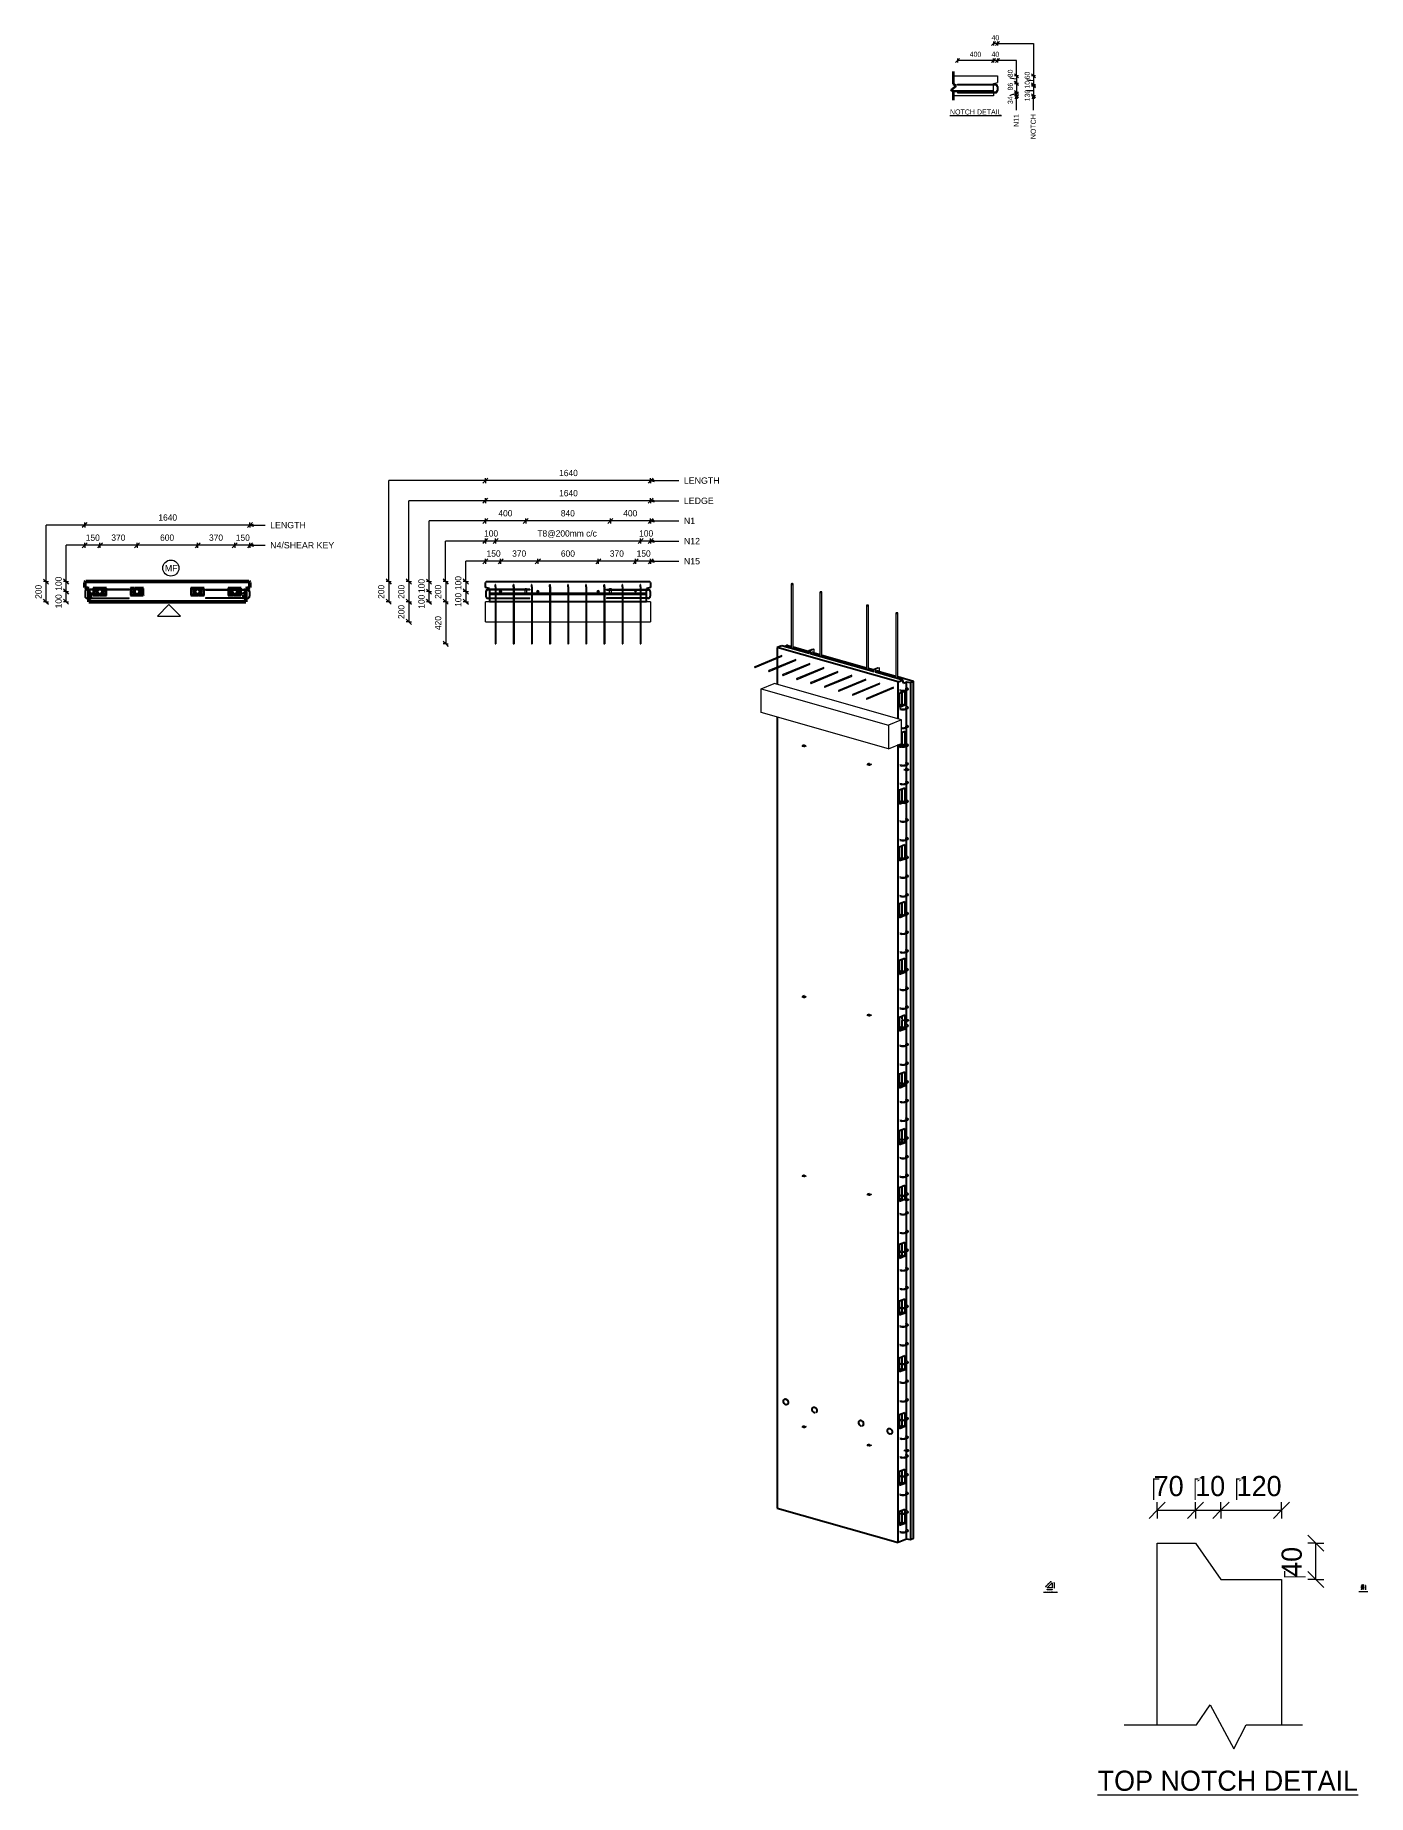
# Model space of a CAD drawing. Header units: millimetres. Extents: x -8857 to 4375, y 1067 to 18539.
import ezdxf

# ---------------------------------------------------------------- set-up
doc = ezdxf.new("R2010")
doc.units = ezdxf.units.MM
doc.linetypes.add('Dash', pattern=[6.36, 3.18, -3.18])
for name, color, linetype, lineweight in [('A-ANNO-DIMS', 211, 'Continuous', 9), ('A-ANNO-DIMS-2', 211, 'Continuous', 9), ('A-ANNO-DIMS-25', 211, 'Continuous', 9), ('A-ANNO-DIMS-3', 211, 'Continuous', 9), ('A-ANNO-DIMS-80', 211, 'Continuous', 9), ('A-DETL', 90, 'Continuous', 18), ('A-DETL-THIN', 151, 'Continuous', 18), ('A-GENM', 13, 'Continuous', 18), ('A-WALL', 113, 'Continuous', 25), ('A-WALL-HDLN', 110, 'Dash', 25), ('G-ANNO-TEXT', 231, 'Continuous', 9), ('S-BEAM', 12, 'Continuous', 18), ('S-BEAM-HDLN', 1, 'Dash', 18), ('S-RBAR', 171, 'Continuous', 18)]:
    doc.layers.add(name, color=color, linetype=linetype, lineweight=lineweight)
doc.styles.add('Arial', font='arial.ttf', dxfattribs={"height": 62.5})
doc.styles.add('Arial_1', font='arial.ttf', dxfattribs={"height": 50})
doc.styles.add('Arial_2', font='arial.ttf', dxfattribs={"height": 7.5})
doc.styles.add('Arial_3', font='arial.ttf', dxfattribs={"height": 5})
doc.styles.add('Nirmala UI Semilight', font='NirmalaS.ttf', dxfattribs={"height": 62.5})
doc.styles.add('Nirmala UI Semilight_1', font='NirmalaS.ttf', dxfattribs={"height": 50})
doc.styles.add('Nirmala UI Semilight_2', font='NirmalaS.ttf', dxfattribs={"height": 7.5})
doc.styles.add('Nirmala UI Semilight_3', font='NirmalaS.ttf', dxfattribs={"height": 200})
doc.styles.add('Nirmala UI Semilight_4', font='NirmalaS.ttf', dxfattribs={"height": 200})
doc.styles.add('Nirmala UI Semilight_5', font='NirmalaS.ttf', dxfattribs={"height": 5})
doc.dimstyles.new('Arrow_Filled_-_2_5_NI_UI', dxfattribs={"dimscale": 304.8, "dimtxt": 65.460247, "dimasz": 0.164042, "dimexe": 0.082021, "dimexo": 0.0625, "dimgap": 0.082021, "dimtad": 1, "dimdec": 0, "dimzin": 0, "dimdsep": 46, "dimtxsty": 'Nirmala UI Semilight', "dimblk1": 'OBLIQUE', "dimblk2": 'OBLIQUE', "dimsah": 1, "dimcen": 0.09, "dimazin": 0, "dimtfac": 1, "dimtdec": 4, "dimtix": 1, "dimtmove": 0, "dimatfit": 3, "dimfxl": 0.082021, "dimfxlon": 1, "dimtvp": 1, "dimtolj": 1, "dimtzin": 0, "dimarcsym": 2})
doc.dimstyles.new('Arrow_Filled_-_2_5_NI_UI_1', dxfattribs={"dimscale": 304.8, "dimtxt": 65.460247, "dimasz": 0.164042, "dimexe": 0.082021, "dimexo": 0.0625, "dimgap": 0.082021, "dimtad": 1, "dimdec": 0, "dimzin": 0, "dimdsep": 46, "dimtxsty": 'Nirmala UI Semilight', "dimblk1": 'OBLIQUE', "dimblk2": 'OBLIQUE', "dimsah": 1, "dimcen": 0.09, "dimazin": 0, "dimtfac": 1, "dimtdec": 4, "dimtix": 1, "dimtmove": 2, "dimatfit": 3, "dimfxl": 0.082021, "dimfxlon": 1, "dimtvp": 1, "dimtolj": 1, "dimtzin": 0, "dimarcsym": 2})
doc.dimstyles.new('Arrow_Filled_-_2_5_NI_UI_2', dxfattribs={"dimscale": 304.8, "dimtxt": 7.85523, "dimasz": 0.019685, "dimexe": 0.009843, "dimexo": 0.0625, "dimgap": 0.009843, "dimtad": 1, "dimdec": 0, "dimzin": 0, "dimdsep": 46, "dimtxsty": 'Nirmala UI Semilight_2', "dimblk1": 'OBLIQUE', "dimblk2": 'OBLIQUE', "dimsah": 1, "dimcen": 0.09, "dimazin": 0, "dimtfac": 1, "dimtdec": 4, "dimtix": 1, "dimtmove": 0, "dimatfit": 3, "dimfxl": 0.009843, "dimfxlon": 1, "dimtvp": 1, "dimtolj": 1, "dimtzin": 0, "dimarcsym": 2})
doc.dimstyles.new('Arrow_Filled_-_2_5_NI_UI_3', dxfattribs={"dimscale": 304.8, "dimtxt": 209.472789, "dimasz": 0.524934, "dimexe": 0.262467, "dimexo": 0.0625, "dimgap": 0.262467, "dimtad": 1, "dimdec": 0, "dimzin": 0, "dimdsep": 46, "dimtxsty": 'Nirmala UI Semilight_3', "dimblk1": 'OBLIQUE', "dimblk2": 'OBLIQUE', "dimsah": 1, "dimcen": 0.09, "dimazin": 0, "dimtfac": 1, "dimtdec": 4, "dimtix": 1, "dimtmove": 2, "dimatfit": 3, "dimfxl": 0.262467, "dimfxlon": 1, "dimtvp": 1, "dimtolj": 1, "dimtzin": 0, "dimarcsym": 2})
doc.dimstyles.new('Arrow_Filled_-_2_5_NI_UI_4', dxfattribs={"dimscale": 304.8, "dimtxt": 209.472789, "dimasz": 0.524934, "dimexe": 0.262467, "dimexo": 0.0625, "dimgap": 0.262467, "dimtad": 1, "dimdec": 0, "dimzin": 0, "dimdsep": 46, "dimtxsty": 'Nirmala UI Semilight_3', "dimblk1": 'OBLIQUE', "dimblk2": 'OBLIQUE', "dimsah": 1, "dimcen": 0.09, "dimazin": 0, "dimtfac": 1, "dimtdec": 4, "dimtix": 1, "dimtmove": 0, "dimatfit": 3, "dimfxl": 0.262467, "dimfxlon": 1, "dimtvp": 1, "dimtolj": 1, "dimtzin": 0, "dimarcsym": 2})
doc.dimstyles.new('Arrow_Filled_-_2_5_NI_UI_5', dxfattribs={"dimscale": 304.8, "dimtxt": 5.23682, "dimasz": 0.013123, "dimexe": 0.006562, "dimexo": 0.0625, "dimgap": 0.006562, "dimtad": 1, "dimdec": 0, "dimzin": 0, "dimdsep": 46, "dimtxsty": 'Nirmala UI Semilight_5', "dimblk1": 'OBLIQUE', "dimblk2": 'OBLIQUE', "dimsah": 1, "dimcen": 0.09, "dimazin": 0, "dimtfac": 1, "dimtdec": 4, "dimtix": 1, "dimtmove": 0, "dimatfit": 3, "dimfxl": 0.006562, "dimfxlon": 1, "dimtvp": 1, "dimtolj": 1, "dimtzin": 0, "dimarcsym": 2})

msp = doc.modelspace()

# ---------------------------------------------------------------- texts
at = {"layer": 'G-ANNO-TEXT', "color": 7, "attachment_point": 1}
for s, insert, char_height, width, style in [('40', (638.6, 18538), 50, 91.392, 'Nirmala UI Semilight_1'), ('400', (422, 18374.4), 50, 136.287, 'Nirmala UI Semilight_1'), ('40', (638.6, 18374.4), 50, 91.392, 'Nirmala UI Semilight_1'), ('\\LNOTCH DETAIL', (226.2, 17801.3), 50, 622.11, 'Arial_1'), ('LENGTH', (-2415.9, 14147.3), 62.5, 428.903, 'Arial'), ('LEDGE', (-2415.9, 13947.3), 62.5, 356.751, 'Arial'), ('LENGTH', (-6523.8, 13705.7), 62.5, 428.903, 'Arial'), ('N1', (-2415.9, 13747.3), 62.5, 134.283, 'Arial'), ('N4/SHEAR KEY', (-6523.8, 13505.7), 62.5, 767.616, 'Arial'), ('N12', (-2415.9, 13547.3), 62.5, 192.405, 'Arial'), ('MF', (-7569.1, 13278.9), 62.5, 150.316, 'Arial'), ('N15', (-2415.9, 13347.3), 62.5, 192.405, 'Arial'), ('\\LTYPICAL CHAMFER DETAIL', (1155.6, 3087.5), 7.5, 166.911, 'Arial_2'), ('\\LTYPICAL GROOVE DETAIL', (4286.9, 3090.7), 5, 106.785, 'Arial_3'), ('\\LTOP NOTCH DETAIL', (1692.5, 1307.2), 200, 2975.864, 'Nirmala UI Semilight_4')]:
    msp.add_mtext(s, dxfattribs=dict(at, insert=insert, char_height=char_height, width=width, style=style))
at = {"layer": 'G-ANNO-TEXT', "color": 7, "char_height": 50, "attachment_point": 1, "rotation": 90}
for s, insert, width, style in [('80', (800.2, 18120.9), 89.789, 'Nirmala UI Semilight_1'), ('60', (968.5, 18100.5), 89.789, 'Nirmala UI Semilight_1'), ('86', (800.2, 17989.8), 89.789, 'Nirmala UI Semilight_1'), ('10', (968.5, 18008.1), 76.962, 'Nirmala UI Semilight_1'), ('34', (800.2, 17854.6), 91.392, 'Nirmala UI Semilight_1'), ('130', (968.5, 17881.7), 121.856, 'Nirmala UI Semilight_1'), ('N11', (859.4, 17627.6), 153.924, 'Arial_1'), ('NOTCH', (1027.7, 17506), 301.435, 'Arial_1')]:
    msp.add_mtext(s, dxfattribs=dict(at, insert=insert, width=width, style=style))

# ---------------------------------------------------------------- blocks, each defined once
blk = doc.blocks.new('RR spread anchor face based - RR-SA-7_5-260-1726841-Elevation Top1')
at = {"layer": 'A-GENM'}
for p, q in [((-7973, 13041), (-7973, 13044)), ((-7973, 13044), (-7957, 13044)), ((-7973, 13038), (-7973, 13041)), ((-7973, 13041), (-7957, 13041)), ((-7973, 12986), (-7973, 13030)), ((-7973, 12984), (-7973, 12986)), ((-7973, 12986), (-7957, 12986)), ((-7957, 12984), (-7973, 12984)), ((-7957, 13044), (-7957, 13041)), ((-7957, 13041), (-7957, 13038)), ((-7957, 13030), (-7957, 12986)), ((-7957, 12986), (-7957, 12984))]:
    blk.add_line(p, q, dxfattribs=at)
blk = doc.blocks.new('Rebar Bar - Part 3166313199-431004-3D Ortho')
at = {"layer": 'S-RBAR'}
for p, q in [((3112, 12055), (3094, 12060)), ((3092, 12053), (3110, 12047))]:
    blk.add_line(p, q, dxfattribs=at)
blk = doc.blocks.new('Rebar Bar - Part 2227165887-431004-3D Ortho')
at = {"layer": 'S-RBAR'}
for points in [[(3114, 12045, 0), (3114, 12045, 0), (3114, 12046, 0), (3114, 12046, 0), (3114, 12046, 0), (3114, 12046, 0), (3113, 12046, 0), (3113, 12046, 0), (3113, 12046, 0), (3113, 12047, 0), (3112, 12047, 0), (3112, 12047, 0), (3111, 12047, 0), (3111, 12047, 0), (3110, 12047, 0), (3110, 12047, 0)], [(3115, 12038, 0), (3116, 12038, 0), (3116, 12039, 0), (3117, 12039, 0), (3117, 12039, 0), (3118, 12039, 0), (3118, 12040, 0), (3119, 12040, 0), (3119, 12041, 0), (3120, 12041, 0), (3120, 12041, 0), (3121, 12042, 0), (3121, 12043, 0), (3121, 12043, 0), (3122, 12044, 0), (3122, 12044, 0), (3122, 12045, 0), (3122, 12046, 0), (3122, 12047, 0), (3122, 12047, 0), (3122, 12048, 0), (3122, 12049, 0), (3121, 12049, 0), (3121, 12050, 0), (3121, 12050, 0), (3120, 12051, 0), (3120, 12051, 0), (3119, 12052, 0), (3119, 12052, 0), (3118, 12052, 0), (3118, 12053, 0), (3117, 12053, 0), (3117, 12053, 0), (3116, 12054, 0), (3115, 12054, 0), (3115, 12054, 0), (3114, 12054, 0), (3114, 12055, 0), (3113, 12055, 0), (3112, 12055, 0), (3112, 12055, 0)], [(3114, 12047, 0), (3114, 12047, 0), (3114, 12047, 0), (3114, 12047, 0), (3114, 12047, 0), (3114, 12046, 0), (3114, 12046, 0), (3113, 12046, 0), (3113, 12046, 0), (3113, 12046, 0), (3113, 12046, 0), (3112, 12045, 0), (3112, 12045, 0)]]:
    blk.add_polyline3d(points, dxfattribs=at)
blk = doc.blocks.new('Rebar Bar - Part 981547073-431004-3D Ortho')
at = {"layer": 'S-RBAR'}
for p, q in [((3112, 12045), (3083, 12033)), ((3086, 12026), (3115, 12038))]:
    blk.add_line(p, q, dxfattribs=at)
blk = doc.blocks.new('Rebar Bar - Part 2227165887-V1-3D Ortho')
at = {"layer": 'S-RBAR'}
for points in [[(3086, 12026, 0), (3085, 12026, 0), (3085, 12025, 0), (3084, 12025, 0), (3083, 12025, 0), (3082, 12025, 0), (3082, 12025, 0), (3081, 12024, 0), (3080, 12024, 0), (3080, 12024, 0), (3079, 12024, 0), (3078, 12024, 0), (3077, 12024, 0), (3076, 12024, 0), (3076, 12023, 0), (3075, 12023, 0), (3074, 12023, 0), (3073, 12023, 0), (3072, 12023, 0), (3071, 12023, 0), (3071, 12023, 0), (3070, 12023, 0), (3069, 12023, 0), (3068, 12023, 0), (3067, 12023, 0), (3066, 12023, 0), (3065, 12023, 0), (3065, 12023, 0), (3064, 12023, 0), (3063, 12023, 0), (3062, 12023, 0), (3061, 12024, 0), (3060, 12024, 0), (3060, 12024, 0), (3059, 12024, 0), (3058, 12024, 0), (3057, 12024, 0), (3057, 12024, 0), (3056, 12025, 0), (3055, 12025, 0), (3055, 12025, 0)], [(3083, 12033, 0), (3082, 12033, 0), (3082, 12033, 0), (3081, 12033, 0), (3081, 12033, 0), (3080, 12032, 0), (3080, 12032, 0), (3079, 12032, 0), (3079, 12032, 0), (3078, 12032, 0), (3077, 12032, 0), (3077, 12032, 0), (3076, 12032, 0), (3075, 12031, 0), (3075, 12031, 0), (3074, 12031, 0), (3073, 12031, 0), (3073, 12031, 0), (3072, 12031, 0), (3071, 12031, 0), (3070, 12031, 0), (3070, 12031, 0), (3069, 12031, 0), (3068, 12031, 0), (3067, 12031, 0), (3067, 12031, 0), (3066, 12031, 0), (3065, 12031, 0), (3064, 12031, 0), (3064, 12031, 0), (3063, 12031, 0), (3062, 12031, 0), (3062, 12032, 0), (3061, 12032, 0), (3060, 12032, 0), (3060, 12032, 0), (3059, 12032, 0), (3058, 12032, 0), (3058, 12032, 0), (3057, 12032, 0), (3057, 12033, 0)]]:
    blk.add_polyline3d(points, dxfattribs=at)
blk = doc.blocks.new('Rebar Bar - Part 3131074535-431004-3D Ortho')
at = {"layer": 'S-RBAR'}
for p, q in [((3037, 12030), (3055, 12025)), ((3057, 12033), (3039, 12038))]:
    blk.add_line(p, q, dxfattribs=at)
blk = doc.blocks.new('Rebar Bar - Part 3131074535-V2-3D Ortho')
at = {"layer": 'S-RBAR'}
for p, q in [((3057, 11661), (3053, 11662)), ((3053, 11654), (3055, 11653))]:
    blk.add_line(p, q, dxfattribs=at)
blk = doc.blocks.new('Rebar Bar - Part 3131074535-V3-3D Ortho')
at = {"layer": 'S-RBAR'}
for p, q in [((3057, 11475), (3035, 11482)), ((3035, 11473), (3055, 11468))]:
    blk.add_line(p, q, dxfattribs=at)
blk = doc.blocks.new('Rebar Bar - Part 3131074535-V4-3D Ortho')
at = {"layer": 'S-RBAR'}
for p, q in [((3037, 11101), (3055, 11096)), ((3057, 11104), (3039, 11109))]:
    blk.add_line(p, q, dxfattribs=at)
blk = doc.blocks.new('Rebar Bar - Part 3166313199-V5-3D Ortho')
at = {"layer": 'S-RBAR'}
for p, q in [((3091, 4624), (3110, 4619)), ((3112, 4626), (3094, 4631))]:
    blk.add_line(p, q, dxfattribs=at)
blk = doc.blocks.new('Rebar Bar - Part 2227165887-V6-3D Ortho')
at = {"layer": 'S-RBAR'}
blk.add_polyline3d([(1820, 12386, 0), (1820, 12386, 0), (1819, 12385, 0), (1819, 12384, 0), (1819, 12384, 0), (1819, 12383, 0), (1819, 12382, 0), (1818, 12382, 0), (1818, 12381, 0), (1819, 12380, 0), (1819, 12379, 0), (1819, 12379, 0), (1819, 12378, 0), (1820, 12378, 0), (1820, 12377, 0)], dxfattribs=at)
blk = doc.blocks.new('Rebar Bar - Part 2227165887-V7-3D Ortho')
at = {"layer": 'S-RBAR'}
blk.add_polyline3d([(1820, 9229, 0), (1820, 9228, 0), (1819, 9228, 0), (1819, 9227, 0), (1819, 9226, 0), (1819, 9226, 0), (1819, 9225, 0), (1818, 9224, 0), (1818, 9224, 0), (1819, 9223, 0), (1819, 9222, 0), (1819, 9222, 0), (1819, 9221, 0), (1820, 9220, 0), (1820, 9220, 0), (1820, 9220, 0)], dxfattribs=at)
blk = doc.blocks.new('Rebar Bar - Part 2227165887-V8-3D Ortho')
at = {"layer": 'S-RBAR'}
blk.add_line((1820, 5134), (1820, 5134), dxfattribs=at)
blk.add_polyline3d([(1820, 5143, 0), (1820, 5142, 0), (1819, 5142, 0), (1819, 5141, 0), (1819, 5141, 0), (1819, 5140, 0), (1819, 5139, 0), (1818, 5138, 0), (1818, 5138, 0), (1819, 5137, 0), (1819, 5136, 0), (1819, 5136, 0), (1819, 5135, 0), (1820, 5134, 0)], dxfattribs=at)
blk = doc.blocks.new('RR spread anchor face based - RR-SA-7_5-260-1726841-3D Ortho')
at = {"layer": 'A-GENM'}
for p, q in [((2136, 12425), (2138, 12431)), ((2136, 12399), (2136, 12425)), ((2148, 12422), (2136, 12425)), ((2138, 12431), (2173, 12445)), ((2138, 12431), (2150, 12427)), ((2150, 12427), (2148, 12422)), ((2148, 12422), (2148, 12396)), ((2185, 12442), (2150, 12427)), ((2164, 12410), (2163, 12412)), ((2164, 12406), (2164, 12410)), ((2173, 12445), (2185, 12442)), ((2176, 12407), (2176, 12403)), ((2187, 12438), (2185, 12442)), ((2187, 12385), (2187, 12438)), ((2159, 12396), (2159, 12400)), ((2160, 12393), (2159, 12396))]:
    blk.add_line(p, q, dxfattribs=at)
for points in [[(2159, 12400, 0), (2160, 12403, 0), (2160, 12406, 0), (2162, 12409, 0), (2163, 12412, 0), (2165, 12414, 0), (2168, 12415, 0), (2170, 12416, 0), (2172, 12415, 0), (2173, 12414, 0), (2175, 12412, 0), (2176, 12410, 0), (2176, 12407, 0)], [(2159, 12394, 0), (2161, 12397, 0), (2162, 12400, 0), (2163, 12403, 0), (2164, 12406, 0)], [(2176, 12403, 0), (2176, 12399, 0), (2175, 12396, 0), (2173, 12393, 0), (2172, 12390, 0), (2171, 12389, 0)]]:
    blk.add_polyline3d(points, dxfattribs=at)
blk = doc.blocks.new('RR spread anchor face based - RR-SA-2_5-200-1726821-3D Ortho')
at = {"layer": 'A-GENM'}
for p, q in [((3076, 11252), (3103, 11244)), ((3103, 11235), (3076, 11242)), ((3122, 11252), (3095, 11260)), ((3100, 11248), (3096, 11250)), ((3103, 11244), (3109, 11244)), ((3103, 11235), (3103, 11244)), ((3109, 11234), (3103, 11235)), ((3105, 11253), (3109, 11252)), ((3109, 11244), (3125, 11250)), ((3109, 11244), (3109, 11234)), ((3125, 11241), (3109, 11234)), ((3125, 11250), (3122, 11252)), ((3125, 11250), (3125, 11241))]:
    blk.add_line(p, q, dxfattribs=at)
for points in [[(3096, 11250, 0), (3094, 11250, 0), (3094, 11251, 0), (3093, 11251, 0), (3093, 11252, 0), (3094, 11253, 0), (3095, 11253, 0), (3096, 11254, 0), (3098, 11254, 0), (3099, 11254, 0), (3101, 11254, 0), (3103, 11254, 0), (3105, 11253, 0)], [(3109, 11252, 0), (3110, 11252, 0), (3111, 11251, 0), (3112, 11250, 0), (3112, 11250, 0), (3111, 11249, 0), (3110, 11249, 0), (3109, 11248, 0), (3107, 11248, 0), (3105, 11248, 0), (3104, 11248, 0), (3102, 11248, 0), (3100, 11248, 0)]]:
    blk.add_polyline3d(points, dxfattribs=at)
blk = doc.blocks.new('RR spread anchor face based - RR-SA-1_4-160-1726851-3D Ortho')
at = {"layer": 'A-GENM'}
for p, q in [((2067, 11485), (2066, 11483)), ((2066, 11483), (2085, 11477)), ((2066, 11483), (2066, 11477)), ((2085, 11472), (2066, 11477)), ((2087, 11493), (2067, 11485)), ((2080, 11486), (2084, 11487)), ((2085, 11477), (2090, 11478)), ((2085, 11477), (2085, 11472)), ((2090, 11472), (2085, 11472)), ((2090, 11478), (2109, 11486)), ((2109, 11480), (2090, 11472)), ((2090, 11478), (2090, 11472)), ((2094, 11484), (2091, 11483))]:
    blk.add_line(p, q, dxfattribs=at)
for points in [[(2091, 11483, 0), (2089, 11482, 0), (2088, 11482, 0), (2086, 11482, 0), (2084, 11482, 0), (2082, 11482, 0), (2081, 11482, 0), (2079, 11483, 0), (2079, 11483, 0), (2078, 11484, 0), (2078, 11485, 0), (2079, 11485, 0), (2080, 11486, 0)], [(2084, 11487, 0), (2085, 11488, 0), (2087, 11488, 0), (2088, 11488, 0), (2090, 11488, 0), (2092, 11488, 0), (2093, 11488, 0), (2095, 11487, 0), (2096, 11487, 0), (2096, 11486, 0), (2096, 11485, 0), (2095, 11485, 0), (2094, 11484, 0)], [(2090, 11482, 0), (2088, 11482, 0), (2087, 11482, 0), (2085, 11482, 0), (2084, 11482, 0)]]:
    blk.add_polyline3d(points, dxfattribs=at)
blk = doc.blocks.new('RR spread anchor face based - RR-SA-1_4-160-V9-3D Ortho')
at = {"layer": 'A-GENM'}
for p, q in [((2067, 4724), (2066, 4723)), ((2066, 4723), (2085, 4717)), ((2066, 4723), (2066, 4717)), ((2087, 4732), (2067, 4724)), ((2080, 4725), (2084, 4727)), ((2085, 4717), (2090, 4718)), ((2090, 4718), (2110, 4726)), ((2109, 4720), (2090, 4712)), ((2090, 4718), (2090, 4712)), ((2094, 4724), (2091, 4722)), ((2085, 4711), (2066, 4717)), ((2085, 4717), (2085, 4711)), ((2090, 4712), (2085, 4711))]:
    blk.add_line(p, q, dxfattribs=at)
for points in [[(2091, 4722, 0), (2089, 4722, 0), (2088, 4722, 0), (2086, 4721, 0), (2084, 4722, 0), (2082, 4722, 0), (2081, 4722, 0), (2079, 4722, 0), (2079, 4723, 0), (2078, 4724, 0), (2078, 4724, 0), (2079, 4725, 0), (2080, 4725, 0)], [(2084, 4727, 0), (2085, 4727, 0), (2087, 4728, 0), (2088, 4728, 0), (2090, 4728, 0), (2092, 4728, 0), (2093, 4727, 0), (2095, 4727, 0), (2096, 4726, 0), (2096, 4726, 0), (2096, 4725, 0), (2095, 4724, 0), (2094, 4724, 0)], [(2090, 4722, 0), (2088, 4722, 0), (2087, 4722, 0), (2085, 4722, 0), (2084, 4721, 0)]]:
    blk.add_polyline3d(points, dxfattribs=at)
blk = doc.blocks.new('RR spread anchor face based - RR-SA-1_4-160-V10-3D Ortho')
at = {"layer": 'A-GENM'}
for p, q in [((2714, 11301), (2713, 11299)), ((2713, 11299), (2732, 11294)), ((2713, 11299), (2713, 11294)), ((2732, 11288), (2713, 11294)), ((2733, 11309), (2714, 11301)), ((2727, 11302), (2731, 11304)), ((2732, 11294), (2737, 11295)), ((2732, 11294), (2732, 11288)), ((2737, 11289), (2732, 11288)), ((2737, 11295), (2756, 11303)), ((2756, 11297), (2737, 11289)), ((2737, 11295), (2737, 11289)), ((2742, 11301), (2738, 11299))]:
    blk.add_line(p, q, dxfattribs=at)
for points in [[(2738, 11299, 0), (2736, 11299, 0), (2735, 11299, 0), (2733, 11298, 0), (2731, 11298, 0), (2729, 11299, 0), (2728, 11299, 0), (2727, 11299, 0), (2726, 11300, 0), (2725, 11301, 0), (2725, 11301, 0), (2726, 11302, 0), (2727, 11302, 0)], [(2731, 11304, 0), (2732, 11304, 0), (2734, 11305, 0), (2735, 11305, 0), (2737, 11305, 0), (2739, 11305, 0), (2741, 11304, 0), (2742, 11304, 0), (2743, 11303, 0), (2743, 11303, 0), (2743, 11302, 0), (2742, 11301, 0), (2742, 11301, 0)], [(2737, 11299, 0), (2735, 11299, 0), (2734, 11299, 0), (2732, 11299, 0), (2731, 11298, 0)]]:
    blk.add_polyline3d(points, dxfattribs=at)
blk = doc.blocks.new('RR spread anchor face based - RR-SA-2_5-200-V11-3D Ortho')
at = {"layer": 'A-GENM'}
for p, q in [((3057, 8767), (3103, 8754)), ((3103, 8745), (3057, 8758)), ((3122, 8762), (3095, 8770)), ((3100, 8759), (3096, 8760)), ((3103, 8754), (3109, 8754)), ((3103, 8745), (3103, 8754)), ((3109, 8744), (3103, 8745)), ((3105, 8764), (3109, 8762)), ((3109, 8754), (3125, 8760)), ((3109, 8754), (3109, 8744)), ((3125, 8751), (3109, 8744)), ((3125, 8760), (3122, 8762)), ((3125, 8760), (3125, 8751))]:
    blk.add_line(p, q, dxfattribs=at)
for points in [[(3096, 8760, 0), (3094, 8760, 0), (3094, 8761, 0), (3093, 8761, 0), (3093, 8762, 0), (3094, 8763, 0), (3095, 8763, 0), (3096, 8764, 0), (3098, 8764, 0), (3099, 8764, 0), (3101, 8764, 0), (3103, 8764, 0), (3105, 8764, 0)], [(3109, 8762, 0), (3110, 8762, 0), (3111, 8761, 0), (3112, 8761, 0), (3112, 8760, 0), (3111, 8759, 0), (3110, 8759, 0), (3109, 8758, 0), (3107, 8758, 0), (3105, 8758, 0), (3104, 8758, 0), (3102, 8758, 0), (3100, 8759, 0)]]:
    blk.add_polyline3d(points, dxfattribs=at)
blk = doc.blocks.new('RR spread anchor face based - RR-SA-2_5-200-V12-3D Ortho')
at = {"layer": 'A-GENM'}
for p, q in [((3122, 6982), (3095, 6989)), ((3062, 6985), (3103, 6974)), ((3103, 6964), (3076, 6972)), ((3100, 6978), (3096, 6979)), ((3103, 6974), (3109, 6973)), ((3103, 6964), (3103, 6974)), ((3109, 6964), (3103, 6964)), ((3105, 6983), (3109, 6982)), ((3109, 6973), (3125, 6980)), ((3109, 6973), (3109, 6964)), ((3125, 6970), (3109, 6964)), ((3125, 6980), (3122, 6982)), ((3125, 6980), (3125, 6970))]:
    blk.add_line(p, q, dxfattribs=at)
for points in [[(3096, 6979, 0), (3094, 6980, 0), (3094, 6980, 0), (3093, 6981, 0), (3093, 6982, 0), (3094, 6982, 0), (3095, 6983, 0), (3096, 6983, 0), (3098, 6983, 0), (3099, 6984, 0), (3101, 6984, 0), (3103, 6983, 0), (3105, 6983, 0)], [(3109, 6982, 0), (3110, 6981, 0), (3111, 6981, 0), (3112, 6980, 0), (3112, 6979, 0), (3111, 6979, 0), (3110, 6978, 0), (3109, 6978, 0), (3107, 6978, 0), (3105, 6978, 0), (3104, 6978, 0), (3102, 6978, 0), (3100, 6978, 0)]]:
    blk.add_polyline3d(points, dxfattribs=at)
blk = doc.blocks.new('Rebar Bar - Part 3145980499-431004-3D Ortho')
at = {"layer": 'S-RBAR'}
for p, q in [((2244, 13009), (2244, 12369)), ((2264, 12363), (2264, 13009))]:
    blk.add_line(p, q, dxfattribs=at)
for points in [[(2260, 13011, 0), (2258, 13012, 0), (2256, 13012, 0), (2253, 13012, 0), (2250, 13012, 0), (2248, 13012, 0), (2246, 13011, 0), (2245, 13010, 0), (2244, 13009, 0), (2244, 13008, 0), (2244, 13008, 0), (2246, 13007, 0), (2247, 13006, 0)], [(2247, 13006, 0), (2250, 13006, 0), (2252, 13005, 0), (2255, 13005, 0), (2257, 13006, 0), (2260, 13006, 0), (2262, 13007, 0), (2263, 13007, 0), (2264, 13008, 0), (2264, 13009, 0), (2263, 13010, 0), (2262, 13011, 0), (2260, 13011, 0)]]:
    blk.add_polyline3d(points, dxfattribs=at)
blk = doc.blocks.new('Rebar Bar - Part 3145980499-V13-3D Ortho')
at = {"layer": 'S-RBAR'}
for p, q in [((2706, 12878), (2706, 12238)), ((2726, 12232), (2726, 12878))]:
    blk.add_line(p, q, dxfattribs=at)
for points in [[(2722, 12880, 0), (2720, 12881, 0), (2718, 12881, 0), (2715, 12881, 0), (2713, 12881, 0), (2710, 12881, 0), (2708, 12880, 0), (2707, 12879, 0), (2706, 12878, 0), (2706, 12877, 0), (2707, 12877, 0), (2708, 12876, 0), (2710, 12875, 0)], [(2710, 12875, 0), (2712, 12875, 0), (2714, 12874, 0), (2717, 12874, 0), (2720, 12875, 0), (2722, 12875, 0), (2724, 12876, 0), (2725, 12876, 0), (2726, 12877, 0), (2726, 12878, 0), (2725, 12879, 0), (2724, 12880, 0), (2722, 12880, 0)]]:
    blk.add_polyline3d(points, dxfattribs=at)
blk = doc.blocks.new('Rebar Bar - Part 3643695667-431004-3D Ortho')
at = {"layer": 'S-RBAR'}
for p, q in [((2976, 12065), (2707, 11954)), ((2710, 11946), (2979, 12058))]:
    blk.add_line(p, q, dxfattribs=at)
for points in [[(2711, 11949, 0), (2711, 11950, 0), (2711, 11951, 0), (2710, 11952, 0), (2710, 11953, 0), (2709, 11953, 0), (2708, 11954, 0), (2707, 11954, 0), (2707, 11954, 0), (2706, 11953, 0), (2705, 11953, 0), (2705, 11952, 0), (2705, 11951, 0)], [(2705, 11951, 0), (2705, 11950, 0), (2705, 11949, 0), (2706, 11948, 0), (2707, 11947, 0), (2707, 11947, 0), (2708, 11946, 0), (2709, 11946, 0), (2710, 11946, 0), (2710, 11947, 0), (2711, 11947, 0), (2711, 11948, 0), (2711, 11949, 0)]]:
    blk.add_polyline3d(points, dxfattribs=at)
blk = doc.blocks.new('Rebar Bar - Part 259210708-431004-3D Ortho')
at = {"layer": 'S-RBAR'}
for p, q in [((2997, 12800), (2997, 12155)), ((3017, 12150), (3017, 12800))]:
    blk.add_line(p, q, dxfattribs=at)
for points in [[(3014, 12802, 0), (3012, 12803, 0), (3009, 12803, 0), (3007, 12803, 0), (3004, 12803, 0), (3002, 12802, 0), (3000, 12802, 0), (2998, 12801, 0), (2998, 12800, 0), (2998, 12799, 0), (2998, 12798, 0), (2999, 12798, 0), (3001, 12797, 0)], [(3001, 12797, 0), (3003, 12797, 0), (3006, 12796, 0), (3008, 12796, 0), (3011, 12796, 0), (3013, 12797, 0), (3015, 12797, 0), (3017, 12798, 0), (3017, 12799, 0), (3017, 12800, 0), (3017, 12801, 0), (3016, 12802, 0), (3014, 12802, 0)]]:
    blk.add_polyline3d(points, dxfattribs=at)
blk = doc.blocks.new('Rebar Bar - Part 259210708-V14-3D Ortho')
at = {"layer": 'S-RBAR'}
for p, q in [((1959, 13090), (1959, 12450)), ((1979, 12444), (1979, 13090))]:
    blk.add_line(p, q, dxfattribs=at)
for points in [[(1975, 13092, 0), (1973, 13093, 0), (1970, 13093, 0), (1968, 13093, 0), (1965, 13093, 0), (1963, 13092, 0), (1961, 13092, 0), (1960, 13091, 0), (1959, 13090, 0), (1959, 13089, 0), (1959, 13088, 0), (1961, 13088, 0), (1962, 13087, 0)], [(1962, 13087, 0), (1965, 13086, 0), (1967, 13086, 0), (1970, 13086, 0), (1972, 13086, 0), (1975, 13087, 0), (1977, 13087, 0), (1978, 13088, 0), (1979, 13089, 0), (1979, 13090, 0), (1978, 13091, 0), (1977, 13092, 0), (1975, 13092, 0)]]:
    blk.add_polyline3d(points, dxfattribs=at)
blk = doc.blocks.new('DIMBLOCK1-Elevation Top')
at = {"layer": 'A-ANNO-DIMS-25'}
for p, q in [((-8365, 13674), (-8390, 13649)), ((-8365, 13674), (-8340, 13699)), ((-8365, 13674), (-8365, 13699)), ((-6725, 13674), (-8365, 13674)), ((-8365, 13674), (-8365, 13649)), ((-6725, 13674), (-6750, 13649)), ((-6725, 13674), (-6700, 13699)), ((-6725, 13674), (-6725, 13699)), ((-6725, 13674), (-6725, 13649))]:
    blk.add_line(p, q, dxfattribs=at)
at = {"layer": 'A-ANNO-DIMS-25', "color": 0, "insert": (-7634, 13781), "char_height": 62.5, "width": 212.81, "attachment_point": 1, "line_spacing_factor": 1.142579, "style": 'Nirmala UI Semilight'}
blk.add_mtext('1640', dxfattribs=at)
blk = doc.blocks.new('_Oblique')
at = {"color": 0, "linetype": 'ByBlock', "lineweight": -2}
blk.add_line((-0.5, -0.5), (0.5, 0.5), dxfattribs=at)
blk = doc.blocks.new('DIMBLOCK2-Elevation Top')
at = {"layer": 'A-ANNO-DIMS-25'}
for p, q in [((-6875, 13474), (-6900, 13449)), ((-6875, 13474), (-6850, 13499)), ((-6875, 13474), (-6875, 13499)), ((-6725, 13474), (-6875, 13474)), ((-6875, 13474), (-6875, 13449)), ((-6725, 13474), (-6750, 13449)), ((-6725, 13474), (-6700, 13499)), ((-6725, 13474), (-6725, 13499)), ((-6725, 13474), (-6725, 13449))]:
    blk.add_line(p, q, dxfattribs=at)
at = {"layer": 'A-ANNO-DIMS-25', "color": 0, "insert": (-6865, 13581), "char_height": 62.5, "width": 154.25, "attachment_point": 1, "line_spacing_factor": 1.142579, "style": 'Nirmala UI Semilight'}
blk.add_mtext('150', dxfattribs=at)
blk = doc.blocks.new('DIMBLOCK3-Elevation Top')
at = {"layer": 'A-ANNO-DIMS-25'}
for p, q in [((-7245, 13474), (-7270, 13449)), ((-7245, 13474), (-7220, 13499)), ((-7245, 13474), (-7245, 13499)), ((-6875, 13474), (-7245, 13474)), ((-7245, 13474), (-7245, 13449)), ((-6875, 13474), (-6900, 13449)), ((-6875, 13474), (-6850, 13499)), ((-6875, 13474), (-6875, 13499)), ((-6875, 13474), (-6875, 13449))]:
    blk.add_line(p, q, dxfattribs=at)
at = {"layer": 'A-ANNO-DIMS-25', "color": 0, "insert": (-7131, 13581), "char_height": 62.5, "width": 168.53, "attachment_point": 1, "line_spacing_factor": 1.142579, "style": 'Nirmala UI Semilight'}
blk.add_mtext('370', dxfattribs=at)
blk = doc.blocks.new('DIMBLOCK4-Elevation Top')
at = {"layer": 'A-ANNO-DIMS-25'}
for p, q in [((-7845, 13474), (-7870, 13449)), ((-7845, 13474), (-7820, 13499)), ((-7845, 13474), (-7845, 13499)), ((-7245, 13474), (-7845, 13474)), ((-7845, 13474), (-7845, 13449)), ((-7245, 13474), (-7270, 13449)), ((-7245, 13474), (-7220, 13499)), ((-7245, 13474), (-7245, 13499)), ((-7245, 13474), (-7245, 13449))]:
    blk.add_line(p, q, dxfattribs=at)
at = {"layer": 'A-ANNO-DIMS-25', "color": 0, "insert": (-7617, 13581), "char_height": 62.5, "width": 171.39, "attachment_point": 1, "line_spacing_factor": 1.142579, "style": 'Nirmala UI Semilight'}
blk.add_mtext('600', dxfattribs=at)
blk = doc.blocks.new('DIMBLOCK5-Elevation Top')
at = {"layer": 'A-ANNO-DIMS-25'}
for p, q in [((-8215, 13474), (-8240, 13449)), ((-8215, 13474), (-8190, 13499)), ((-8215, 13474), (-8215, 13499)), ((-7845, 13474), (-8215, 13474)), ((-8215, 13474), (-8215, 13449)), ((-7845, 13474), (-7870, 13449)), ((-7845, 13474), (-7820, 13499)), ((-7845, 13474), (-7845, 13499)), ((-7845, 13474), (-7845, 13449))]:
    blk.add_line(p, q, dxfattribs=at)
at = {"layer": 'A-ANNO-DIMS-25', "color": 0, "insert": (-8101, 13581), "char_height": 62.5, "width": 168.53, "attachment_point": 1, "line_spacing_factor": 1.142579, "style": 'Nirmala UI Semilight'}
blk.add_mtext('370', dxfattribs=at)
blk = doc.blocks.new('DIMBLOCK6-Elevation Top')
at = {"layer": 'A-ANNO-DIMS-25'}
for p, q in [((-8365, 13474), (-8390, 13449)), ((-8365, 13474), (-8340, 13499)), ((-8365, 13474), (-8365, 13499)), ((-8215, 13474), (-8365, 13474)), ((-8365, 13474), (-8365, 13449)), ((-8215, 13474), (-8240, 13449)), ((-8215, 13474), (-8190, 13499)), ((-8215, 13474), (-8215, 13499)), ((-8215, 13474), (-8215, 13449))]:
    blk.add_line(p, q, dxfattribs=at)
at = {"layer": 'A-ANNO-DIMS-25', "color": 0, "insert": (-8355, 13581), "char_height": 62.5, "width": 154.25, "attachment_point": 1, "line_spacing_factor": 1.142579, "style": 'Nirmala UI Semilight'}
blk.add_mtext('150', dxfattribs=at)
blk = doc.blocks.new('DIMBLOCK7-Elevation Top')
at = {"layer": 'A-ANNO-DIMS-25'}
for p, q in [((-8750, 13114), (-8775, 13139)), ((-8750, 13114), (-8775, 13114)), ((-8750, 13114), (-8750, 12914)), ((-8750, 13114), (-8725, 13089)), ((-8750, 13114), (-8725, 13114)), ((-8750, 12914), (-8775, 12939)), ((-8750, 12914), (-8775, 12914)), ((-8750, 12914), (-8725, 12889)), ((-8750, 12914), (-8725, 12914))]:
    blk.add_line(p, q, dxfattribs=at)
at = {"layer": 'A-ANNO-DIMS-25', "color": 0, "insert": (-8856, 12942), "char_height": 62.5, "width": 171.39, "attachment_point": 1, "rotation": 90, "line_spacing_factor": 1.142579, "style": 'Nirmala UI Semilight'}
blk.add_mtext('200', dxfattribs=at)
blk = doc.blocks.new('DIMBLOCK8-Elevation Top')
at = {"layer": 'A-ANNO-DIMS-25'}
for p, q in [((-8550, 13014), (-8575, 13039)), ((-8550, 13014), (-8575, 13014)), ((-8550, 12914), (-8575, 12939)), ((-8550, 12914), (-8550, 13014)), ((-8550, 13014), (-8525, 12989)), ((-8550, 13014), (-8525, 13014)), ((-8550, 12914), (-8575, 12914)), ((-8550, 12914), (-8525, 12889)), ((-8550, 12914), (-8525, 12914))]:
    blk.add_line(p, q, dxfattribs=at)
at = {"layer": 'A-ANNO-DIMS-25', "color": 0, "insert": (-8656, 12848), "char_height": 62.5, "width": 154.25, "attachment_point": 1, "rotation": 90, "line_spacing_factor": 1.142579, "style": 'Nirmala UI Semilight'}
blk.add_mtext('100', dxfattribs=at)
blk = doc.blocks.new('DIMBLOCK9-Elevation Top')
at = {"layer": 'A-ANNO-DIMS-25'}
for p, q in [((-8550, 13114), (-8575, 13139)), ((-8550, 13114), (-8575, 13114)), ((-8550, 13014), (-8550, 13114)), ((-8550, 13114), (-8525, 13089)), ((-8550, 13114), (-8525, 13114)), ((-8550, 13014), (-8575, 13039)), ((-8550, 13014), (-8575, 13014)), ((-8550, 13014), (-8525, 12989)), ((-8550, 13014), (-8525, 13014))]:
    blk.add_line(p, q, dxfattribs=at)
at = {"layer": 'A-ANNO-DIMS-25', "color": 0, "insert": (-8656, 13023), "char_height": 62.5, "width": 154.25, "attachment_point": 1, "rotation": 90, "line_spacing_factor": 1.142579, "style": 'Nirmala UI Semilight'}
blk.add_mtext('100', dxfattribs=at)
blk = doc.blocks.new('DIMBLOCK10-Elevation Top1')
at = {"layer": 'A-ANNO-DIMS-25'}
for p, q in [((-4386, 14116), (-4411, 14091)), ((-4386, 14116), (-4361, 14141)), ((-4386, 14116), (-4386, 14141)), ((-2746, 14116), (-4386, 14116)), ((-4386, 14116), (-4386, 14091)), ((-2746, 14116), (-2771, 14091)), ((-2746, 14116), (-2721, 14141)), ((-2746, 14116), (-2746, 14141)), ((-2746, 14116), (-2746, 14091))]:
    blk.add_line(p, q, dxfattribs=at)
at = {"layer": 'A-ANNO-DIMS-25', "color": 0, "insert": (-3655, 14223), "char_height": 62.5, "width": 212.81, "attachment_point": 1, "line_spacing_factor": 1.142579, "style": 'Nirmala UI Semilight'}
blk.add_mtext('1640', dxfattribs=at)
blk = doc.blocks.new('DIMBLOCK11-Elevation Top1')
at = {"layer": 'A-ANNO-DIMS-25'}
for p, q in [((-4386, 13916), (-4411, 13891)), ((-4386, 13916), (-4361, 13941)), ((-4386, 13916), (-4386, 13941)), ((-2746, 13916), (-4386, 13916)), ((-4386, 13916), (-4386, 13891)), ((-2746, 13916), (-2771, 13891)), ((-2746, 13916), (-2721, 13941)), ((-2746, 13916), (-2746, 13941)), ((-2746, 13916), (-2746, 13891))]:
    blk.add_line(p, q, dxfattribs=at)
at = {"layer": 'A-ANNO-DIMS-25', "color": 0, "insert": (-3655, 14023), "char_height": 62.5, "width": 212.81, "attachment_point": 1, "line_spacing_factor": 1.142579, "style": 'Nirmala UI Semilight'}
blk.add_mtext('1640', dxfattribs=at)
blk = doc.blocks.new('DIMBLOCK12-Elevation Top1')
at = {"layer": 'A-ANNO-DIMS-25'}
for p, q in [((-2896, 13316), (-2921, 13291)), ((-2896, 13316), (-2871, 13341)), ((-2896, 13316), (-2896, 13341)), ((-2746, 13316), (-2896, 13316)), ((-2896, 13316), (-2896, 13291)), ((-2746, 13316), (-2771, 13291)), ((-2746, 13316), (-2721, 13341)), ((-2746, 13316), (-2746, 13341)), ((-2746, 13316), (-2746, 13291))]:
    blk.add_line(p, q, dxfattribs=at)
at = {"layer": 'A-ANNO-DIMS-25', "color": 0, "insert": (-2885, 13423), "char_height": 62.5, "width": 154.25, "attachment_point": 1, "line_spacing_factor": 1.142579, "style": 'Nirmala UI Semilight'}
blk.add_mtext('150', dxfattribs=at)
blk = doc.blocks.new('DIMBLOCK13-Elevation Top1')
at = {"layer": 'A-ANNO-DIMS-25'}
for p, q in [((-3266, 13316), (-3291, 13291)), ((-3266, 13316), (-3241, 13341)), ((-3266, 13316), (-3266, 13341)), ((-2896, 13316), (-3266, 13316)), ((-3266, 13316), (-3266, 13291)), ((-2896, 13316), (-2921, 13291)), ((-2896, 13316), (-2871, 13341)), ((-2896, 13316), (-2896, 13341)), ((-2896, 13316), (-2896, 13291))]:
    blk.add_line(p, q, dxfattribs=at)
at = {"layer": 'A-ANNO-DIMS-25', "color": 0, "insert": (-3151, 13423), "char_height": 62.5, "width": 168.53, "attachment_point": 1, "line_spacing_factor": 1.142579, "style": 'Nirmala UI Semilight'}
blk.add_mtext('370', dxfattribs=at)
blk = doc.blocks.new('DIMBLOCK14-Elevation Top1')
at = {"layer": 'A-ANNO-DIMS-25'}
for p, q in [((-3866, 13316), (-3891, 13291)), ((-3866, 13316), (-3841, 13341)), ((-3866, 13316), (-3866, 13341)), ((-3266, 13316), (-3866, 13316)), ((-3866, 13316), (-3866, 13291)), ((-3266, 13316), (-3291, 13291)), ((-3266, 13316), (-3241, 13341)), ((-3266, 13316), (-3266, 13341)), ((-3266, 13316), (-3266, 13291))]:
    blk.add_line(p, q, dxfattribs=at)
at = {"layer": 'A-ANNO-DIMS-25', "color": 0, "insert": (-3637, 13423), "char_height": 62.5, "width": 171.39, "attachment_point": 1, "line_spacing_factor": 1.142579, "style": 'Nirmala UI Semilight'}
blk.add_mtext('600', dxfattribs=at)
blk = doc.blocks.new('DIMBLOCK15-Elevation Top1')
at = {"layer": 'A-ANNO-DIMS-25'}
for p, q in [((-4236, 13316), (-4261, 13291)), ((-4236, 13316), (-4211, 13341)), ((-4236, 13316), (-4236, 13341)), ((-3866, 13316), (-4236, 13316)), ((-4236, 13316), (-4236, 13291)), ((-3866, 13316), (-3891, 13291)), ((-3866, 13316), (-3841, 13341)), ((-3866, 13316), (-3866, 13341)), ((-3866, 13316), (-3866, 13291))]:
    blk.add_line(p, q, dxfattribs=at)
at = {"layer": 'A-ANNO-DIMS-25', "color": 0, "insert": (-4121, 13423), "char_height": 62.5, "width": 168.53, "attachment_point": 1, "line_spacing_factor": 1.142579, "style": 'Nirmala UI Semilight'}
blk.add_mtext('370', dxfattribs=at)
blk = doc.blocks.new('DIMBLOCK16-Elevation Top1')
at = {"layer": 'A-ANNO-DIMS-25'}
for p, q in [((-4386, 13316), (-4411, 13291)), ((-4386, 13316), (-4361, 13341)), ((-4386, 13316), (-4386, 13341)), ((-4236, 13316), (-4386, 13316)), ((-4386, 13316), (-4386, 13291)), ((-4236, 13316), (-4261, 13291)), ((-4236, 13316), (-4211, 13341)), ((-4236, 13316), (-4236, 13341)), ((-4236, 13316), (-4236, 13291))]:
    blk.add_line(p, q, dxfattribs=at)
at = {"layer": 'A-ANNO-DIMS-25', "color": 0, "insert": (-4375, 13423), "char_height": 62.5, "width": 154.25, "attachment_point": 1, "line_spacing_factor": 1.142579, "style": 'Nirmala UI Semilight'}
blk.add_mtext('150', dxfattribs=at)
blk = doc.blocks.new('DIMBLOCK17-Elevation Top1')
at = {"layer": 'A-ANNO-DIMS-25'}
for p, q in [((-3146, 13716), (-3171, 13691)), ((-3146, 13716), (-3121, 13741)), ((-3146, 13716), (-3146, 13741)), ((-2746, 13716), (-3146, 13716)), ((-3146, 13716), (-3146, 13691)), ((-2746, 13716), (-2771, 13691)), ((-2746, 13716), (-2721, 13741)), ((-2746, 13716), (-2746, 13741)), ((-2746, 13716), (-2746, 13691))]:
    blk.add_line(p, q, dxfattribs=at)
at = {"layer": 'A-ANNO-DIMS-25', "color": 0, "insert": (-3018, 13823), "char_height": 62.5, "width": 172.82, "attachment_point": 1, "line_spacing_factor": 1.142579, "style": 'Nirmala UI Semilight'}
blk.add_mtext('400', dxfattribs=at)
blk = doc.blocks.new('DIMBLOCK18-Elevation Top1')
at = {"layer": 'A-ANNO-DIMS-25'}
for p, q in [((-3986, 13716), (-4011, 13691)), ((-3986, 13716), (-3961, 13741)), ((-3986, 13716), (-3986, 13741)), ((-3146, 13716), (-3986, 13716)), ((-3986, 13716), (-3986, 13691)), ((-3146, 13716), (-3171, 13691)), ((-3146, 13716), (-3121, 13741)), ((-3146, 13716), (-3146, 13741)), ((-3146, 13716), (-3146, 13691))]:
    blk.add_line(p, q, dxfattribs=at)
at = {"layer": 'A-ANNO-DIMS-25', "color": 0, "insert": (-3638, 13823), "char_height": 62.5, "width": 172.82, "attachment_point": 1, "line_spacing_factor": 1.142579, "style": 'Nirmala UI Semilight'}
blk.add_mtext('840', dxfattribs=at)
blk = doc.blocks.new('DIMBLOCK19-Elevation Top1')
at = {"layer": 'A-ANNO-DIMS-25'}
for p, q in [((-4386, 13716), (-4411, 13691)), ((-4386, 13716), (-4361, 13741)), ((-4386, 13716), (-4386, 13741)), ((-3986, 13716), (-4386, 13716)), ((-4386, 13716), (-4386, 13691)), ((-3986, 13716), (-4011, 13691)), ((-3986, 13716), (-3961, 13741)), ((-3986, 13716), (-3986, 13741)), ((-3986, 13716), (-3986, 13691))]:
    blk.add_line(p, q, dxfattribs=at)
at = {"layer": 'A-ANNO-DIMS-25', "color": 0, "insert": (-4258, 13823), "char_height": 62.5, "width": 172.82, "attachment_point": 1, "line_spacing_factor": 1.142579, "style": 'Nirmala UI Semilight'}
blk.add_mtext('400', dxfattribs=at)
blk = doc.blocks.new('DIMBLOCK20-Elevation Top1')
at = {"layer": 'A-ANNO-DIMS-25'}
for p, q in [((-2846, 13516), (-2871, 13491)), ((-2846, 13516), (-2821, 13541)), ((-2846, 13516), (-2846, 13541)), ((-2746, 13516), (-2846, 13516)), ((-2846, 13516), (-2846, 13491)), ((-2746, 13516), (-2771, 13491)), ((-2746, 13516), (-2721, 13541)), ((-2746, 13516), (-2746, 13541)), ((-2746, 13516), (-2746, 13491))]:
    blk.add_line(p, q, dxfattribs=at)
at = {"layer": 'A-ANNO-DIMS-25', "color": 0, "insert": (-2860, 13623), "char_height": 62.5, "width": 154.25, "attachment_point": 1, "line_spacing_factor": 1.142579, "style": 'Nirmala UI Semilight'}
blk.add_mtext('100', dxfattribs=at)
blk = doc.blocks.new('DIMBLOCK21-Elevation Top1')
at = {"layer": 'A-ANNO-DIMS-25'}
for p, q in [((-4286, 13516), (-4311, 13491)), ((-4286, 13516), (-4261, 13541)), ((-4286, 13516), (-4286, 13541)), ((-2846, 13516), (-4286, 13516)), ((-4286, 13516), (-4286, 13491)), ((-2846, 13516), (-2871, 13491)), ((-2846, 13516), (-2821, 13541)), ((-2846, 13516), (-2846, 13541)), ((-2846, 13516), (-2846, 13491))]:
    blk.add_line(p, q, dxfattribs=at)
at = {"layer": 'A-ANNO-DIMS-25', "color": 0, "insert": (-3871, 13623), "char_height": 62.5, "width": 732.68, "attachment_point": 1, "line_spacing_factor": 1.142579, "style": 'Nirmala UI Semilight'}
blk.add_mtext('T8@200mm c/c', dxfattribs=at)
blk = doc.blocks.new('DIMBLOCK22-Elevation Top1')
at = {"layer": 'A-ANNO-DIMS-25'}
for p, q in [((-4386, 13516), (-4411, 13491)), ((-4386, 13516), (-4361, 13541)), ((-4386, 13516), (-4386, 13541)), ((-4286, 13516), (-4386, 13516)), ((-4386, 13516), (-4386, 13491)), ((-4286, 13516), (-4311, 13491)), ((-4286, 13516), (-4261, 13541)), ((-4286, 13516), (-4286, 13541)), ((-4286, 13516), (-4286, 13491))]:
    blk.add_line(p, q, dxfattribs=at)
at = {"layer": 'A-ANNO-DIMS-25', "color": 0, "insert": (-4400, 13623), "char_height": 62.5, "width": 154.25, "attachment_point": 1, "line_spacing_factor": 1.142579, "style": 'Nirmala UI Semilight'}
blk.add_mtext('100', dxfattribs=at)
blk = doc.blocks.new('DIMBLOCK23-Elevation Top1')
at = {"layer": 'A-ANNO-DIMS-25'}
for p, q in [((-5347, 13114), (-5372, 13139)), ((-5347, 13114), (-5372, 13114)), ((-5347, 13114), (-5347, 12914)), ((-5347, 13114), (-5322, 13089)), ((-5347, 13114), (-5322, 13114)), ((-5347, 12914), (-5372, 12939)), ((-5347, 12914), (-5372, 12914)), ((-5347, 12914), (-5322, 12889)), ((-5347, 12914), (-5322, 12914))]:
    blk.add_line(p, q, dxfattribs=at)
at = {"layer": 'A-ANNO-DIMS-25', "color": 0, "insert": (-5453, 12942), "char_height": 62.5, "width": 171.39, "attachment_point": 1, "rotation": 90, "line_spacing_factor": 1.142579, "style": 'Nirmala UI Semilight'}
blk.add_mtext('200', dxfattribs=at)
blk = doc.blocks.new('DIMBLOCK24-Elevation Top1')
at = {"layer": 'A-ANNO-DIMS-25'}
for p, q in [((-5147, 13114), (-5172, 13139)), ((-5147, 13114), (-5172, 13114)), ((-5147, 13114), (-5147, 12914)), ((-5147, 13114), (-5122, 13089)), ((-5147, 13114), (-5122, 13114)), ((-5147, 12914), (-5172, 12939)), ((-5147, 12914), (-5172, 12914)), ((-5147, 12914), (-5122, 12889)), ((-5147, 12914), (-5122, 12914))]:
    blk.add_line(p, q, dxfattribs=at)
at = {"layer": 'A-ANNO-DIMS-25', "color": 0, "insert": (-5253, 12942), "char_height": 62.5, "width": 171.39, "attachment_point": 1, "rotation": 90, "line_spacing_factor": 1.142579, "style": 'Nirmala UI Semilight'}
blk.add_mtext('200', dxfattribs=at)
blk = doc.blocks.new('DIMBLOCK25-Elevation Top1')
at = {"layer": 'A-ANNO-DIMS-25'}
for p, q in [((-5147, 12914), (-5172, 12939)), ((-5147, 12914), (-5172, 12914)), ((-5147, 12914), (-5147, 12714)), ((-5147, 12914), (-5122, 12889)), ((-5147, 12914), (-5122, 12914)), ((-5147, 12714), (-5172, 12739)), ((-5147, 12714), (-5172, 12714)), ((-5147, 12714), (-5122, 12689)), ((-5147, 12714), (-5122, 12714))]:
    blk.add_line(p, q, dxfattribs=at)
at = {"layer": 'A-ANNO-DIMS-25', "color": 0, "insert": (-5253, 12742), "char_height": 62.5, "width": 171.39, "attachment_point": 1, "rotation": 90, "line_spacing_factor": 1.142579, "style": 'Nirmala UI Semilight'}
blk.add_mtext('200', dxfattribs=at)
blk = doc.blocks.new('DIMBLOCK26-Elevation Top1')
at = {"layer": 'A-ANNO-DIMS-25'}
for p, q in [((-4947, 13114), (-4972, 13139)), ((-4947, 13114), (-4972, 13114)), ((-4947, 13114), (-4947, 13014)), ((-4947, 13114), (-4922, 13089)), ((-4947, 13114), (-4922, 13114)), ((-4947, 13014), (-4972, 13039)), ((-4947, 13014), (-4972, 13014)), ((-4947, 13014), (-4922, 12989)), ((-4947, 13014), (-4922, 13014))]:
    blk.add_line(p, q, dxfattribs=at)
at = {"layer": 'A-ANNO-DIMS-25', "color": 0, "insert": (-5053, 13000), "char_height": 62.5, "width": 154.25, "attachment_point": 1, "rotation": 90, "line_spacing_factor": 1.142579, "style": 'Nirmala UI Semilight'}
blk.add_mtext('100', dxfattribs=at)
blk = doc.blocks.new('DIMBLOCK27-Elevation Top1')
at = {"layer": 'A-ANNO-DIMS-25'}
for p, q in [((-4947, 13014), (-4972, 13039)), ((-4947, 13014), (-4972, 13014)), ((-4947, 12914), (-4972, 12939)), ((-4947, 13014), (-4947, 12914)), ((-4947, 13014), (-4922, 12989)), ((-4947, 13014), (-4922, 13014)), ((-4947, 12914), (-4972, 12914)), ((-4947, 12914), (-4922, 12889)), ((-4947, 12914), (-4922, 12914))]:
    blk.add_line(p, q, dxfattribs=at)
at = {"layer": 'A-ANNO-DIMS-25', "color": 0, "insert": (-5053, 12844), "char_height": 62.5, "width": 154.25, "attachment_point": 1, "rotation": 90, "line_spacing_factor": 1.142579, "style": 'Nirmala UI Semilight'}
blk.add_mtext('100', dxfattribs=at)
blk = doc.blocks.new('DIMBLOCK28-Elevation Top1')
at = {"layer": 'A-ANNO-DIMS-25'}
for p, q in [((-4781, 13114), (-4806, 13139)), ((-4781, 13114), (-4806, 13114)), ((-4781, 13114), (-4781, 12914)), ((-4781, 13114), (-4756, 13089)), ((-4781, 13114), (-4756, 13114)), ((-4781, 12914), (-4806, 12939)), ((-4781, 12914), (-4806, 12914)), ((-4781, 12914), (-4756, 12889)), ((-4781, 12914), (-4756, 12914))]:
    blk.add_line(p, q, dxfattribs=at)
at = {"layer": 'A-ANNO-DIMS-25', "color": 0, "insert": (-4888, 12942), "char_height": 62.5, "width": 171.39, "attachment_point": 1, "rotation": 90, "line_spacing_factor": 1.142579, "style": 'Nirmala UI Semilight'}
blk.add_mtext('200', dxfattribs=at)
blk = doc.blocks.new('DIMBLOCK29-Elevation Top1')
at = {"layer": 'A-ANNO-DIMS-25'}
for p, q in [((-4781, 12914), (-4806, 12939)), ((-4781, 12914), (-4806, 12914)), ((-4781, 12914), (-4781, 12494)), ((-4781, 12914), (-4756, 12889)), ((-4781, 12914), (-4756, 12914)), ((-4781, 12494), (-4806, 12519)), ((-4781, 12494), (-4806, 12494)), ((-4781, 12494), (-4756, 12469)), ((-4781, 12494), (-4756, 12494))]:
    blk.add_line(p, q, dxfattribs=at)
at = {"layer": 'A-ANNO-DIMS-25', "color": 0, "insert": (-4888, 12632), "char_height": 62.5, "width": 172.82, "attachment_point": 1, "rotation": 90, "line_spacing_factor": 1.142579, "style": 'Nirmala UI Semilight'}
blk.add_mtext('420', dxfattribs=at)
blk = doc.blocks.new('DIMBLOCK30-Elevation Top1')
at = {"layer": 'A-ANNO-DIMS-25'}
for p, q in [((-4581, 13114), (-4606, 13139)), ((-4581, 13114), (-4606, 13114)), ((-4581, 13114), (-4581, 13014)), ((-4581, 13114), (-4556, 13089)), ((-4581, 13114), (-4556, 13114)), ((-4581, 13014), (-4606, 13039)), ((-4581, 13014), (-4606, 13014)), ((-4581, 13014), (-4556, 12989)), ((-4581, 13014), (-4556, 13014))]:
    blk.add_line(p, q, dxfattribs=at)
at = {"layer": 'A-ANNO-DIMS-25', "color": 0, "insert": (-4688, 13029), "char_height": 62.5, "width": 154.25, "attachment_point": 1, "rotation": 90, "line_spacing_factor": 1.142579, "style": 'Nirmala UI Semilight'}
blk.add_mtext('100', dxfattribs=at)
blk = doc.blocks.new('DIMBLOCK31-Elevation Top1')
at = {"layer": 'A-ANNO-DIMS-25'}
for p, q in [((-4581, 13014), (-4606, 13039)), ((-4581, 13014), (-4606, 13014)), ((-4581, 12914), (-4606, 12939)), ((-4581, 13014), (-4581, 12914)), ((-4581, 13014), (-4556, 12989)), ((-4581, 13014), (-4556, 13014)), ((-4581, 12914), (-4606, 12914)), ((-4581, 12914), (-4556, 12889)), ((-4581, 12914), (-4556, 12914))]:
    blk.add_line(p, q, dxfattribs=at)
at = {"layer": 'A-ANNO-DIMS-25', "color": 0, "insert": (-4688, 12862), "char_height": 62.5, "width": 154.25, "attachment_point": 1, "rotation": 90, "line_spacing_factor": 1.142579, "style": 'Nirmala UI Semilight'}
blk.add_mtext('100', dxfattribs=at)
blk = doc.blocks.new('DIMBLOCK32-CHAMFER DETAIL')
at = {"layer": 'A-ANNO-DIMS-3'}
for p, q in [((1190, 3105), (1187, 3102)), ((1190, 3105), (1193, 3108)), ((1190, 3105), (1190, 3108)), ((1190, 3105), (1240, 3105)), ((1190, 3105), (1190, 3102)), ((1240, 3105), (1237, 3102)), ((1240, 3105), (1243, 3108)), ((1240, 3105), (1240, 3108)), ((1240, 3105), (1240, 3102))]:
    blk.add_line(p, q, dxfattribs=at)
at = {"layer": 'A-ANNO-DIMS-3', "color": 0, "insert": (1210, 3118), "char_height": 7.5, "width": 11.65, "attachment_point": 1, "line_spacing_factor": 1.142579, "style": 'Nirmala UI Semilight_2'}
blk.add_mtext('\u202a10', dxfattribs=at)
blk = doc.blocks.new('DIMBLOCK33-CHAMFER DETAIL')
at = {"layer": 'A-ANNO-DIMS-3'}
for p, q in [((1261, 3173), (1258, 3176)), ((1261, 3173), (1258, 3173)), ((1261, 3173), (1261, 3123)), ((1261, 3173), (1264, 3170)), ((1261, 3173), (1264, 3173)), ((1261, 3123), (1258, 3126)), ((1261, 3123), (1258, 3123)), ((1261, 3123), (1264, 3120)), ((1261, 3123), (1264, 3123))]:
    blk.add_line(p, q, dxfattribs=at)
at = {"layer": 'A-ANNO-DIMS-3', "color": 0, "insert": (1248, 3143), "char_height": 7.5, "width": 11.65, "attachment_point": 1, "rotation": 90, "line_spacing_factor": 1.142579, "style": 'Nirmala UI Semilight_2'}
blk.add_mtext('\u202a10', dxfattribs=at)
blk = doc.blocks.new('DIMBLOCK34-CHAMFER DETAIL')
at = {"layer": 'A-ANNO-DIMS-3'}
for p, q in [((1178, 3135), (1228, 3185)), ((1228, 3185), (1226, 3187)), ((1228, 3185), (1228, 3189)), ((1228, 3185), (1228, 3180)), ((1228, 3185), (1230, 3183)), ((1178, 3135), (1176, 3137)), ((1178, 3135), (1178, 3139)), ((1178, 3135), (1178, 3130)), ((1178, 3135), (1180, 3133))]:
    blk.add_line(p, q, dxfattribs=at)
at = {"layer": 'A-ANNO-DIMS-3', "color": 0, "insert": (1190, 3165), "char_height": 7.5, "width": 11.83, "attachment_point": 1, "rotation": 45, "line_spacing_factor": 1.142579, "style": 'Nirmala UI Semilight_2'}
blk.add_mtext('\u202a14', dxfattribs=at)
blk = doc.blocks.new('DIMBLOCK35-TOP NOTCH DETAIL')
at = {"layer": 'A-ANNO-DIMS-80'}
for p, q in [((2284, 3892), (2204, 3812)), ((2284, 3892), (2364, 3972)), ((2284, 3892), (2284, 3972)), ((2284, 3892), (2664, 3892)), ((2284, 3892), (2284, 3812)), ((2664, 3892), (2584, 3812)), ((2664, 3892), (2744, 3972)), ((2664, 3892), (2664, 3972)), ((2664, 3892), (2664, 3812))]:
    blk.add_line(p, q, dxfattribs=at)
at = {"layer": 'A-ANNO-DIMS-80', "color": 0, "insert": (2249, 4233), "char_height": 200, "width": 356.48, "attachment_point": 1, "line_spacing_factor": 1.142579, "style": 'Nirmala UI Semilight_3'}
blk.add_mtext('\u202a70', dxfattribs=at)
blk = doc.blocks.new('DIMBLOCK36-TOP NOTCH DETAIL')
at = {"layer": 'A-ANNO-DIMS-80'}
for p, q in [((2664, 3892), (2584, 3812)), ((2664, 3892), (2744, 3972)), ((2664, 3892), (2664, 3972)), ((2664, 3892), (2917, 3892)), ((2664, 3892), (2664, 3812)), ((2917, 3892), (2837, 3812)), ((2917, 3892), (2997, 3972)), ((2917, 3892), (2917, 3972)), ((2917, 3892), (2917, 3812))]:
    blk.add_line(p, q, dxfattribs=at)
at = {"layer": 'A-ANNO-DIMS-80', "color": 0, "insert": (2661, 4233), "char_height": 200, "width": 310.78, "attachment_point": 1, "line_spacing_factor": 1.142579, "style": 'Nirmala UI Semilight_3'}
blk.add_mtext('\u202a10', dxfattribs=at)
blk = doc.blocks.new('DIMBLOCK37-TOP NOTCH DETAIL')
at = {"layer": 'A-ANNO-DIMS-80'}
for p, q in [((2917, 3892), (2837, 3812)), ((2917, 3892), (2997, 3972)), ((2917, 3892), (2917, 3972)), ((2917, 3892), (3517, 3892)), ((2917, 3892), (2917, 3812)), ((3517, 3892), (3437, 3812)), ((3517, 3892), (3597, 3972)), ((3517, 3892), (3517, 3972)), ((3517, 3892), (3517, 3812))]:
    blk.add_line(p, q, dxfattribs=at)
at = {"layer": 'A-ANNO-DIMS-80', "color": 0, "insert": (3073, 4233), "char_height": 200, "width": 493.59, "attachment_point": 1, "line_spacing_factor": 1.142579, "style": 'Nirmala UI Semilight_3'}
blk.add_mtext('\u202a120', dxfattribs=at)
blk = doc.blocks.new('DIMBLOCK38-TOP NOTCH DETAIL')
at = {"layer": 'A-ANNO-DIMS-80'}
for p, q in [((3860, 3565), (3780, 3645)), ((3860, 3565), (3780, 3565)), ((3860, 3205), (3860, 3565)), ((3860, 3565), (3940, 3485)), ((3860, 3565), (3940, 3565)), ((3860, 3205), (3780, 3285)), ((3860, 3205), (3780, 3205)), ((3860, 3205), (3940, 3125)), ((3860, 3205), (3940, 3205))]:
    blk.add_line(p, q, dxfattribs=at)
at = {"layer": 'A-ANNO-DIMS-80', "color": 0, "insert": (3519, 3231), "char_height": 200, "width": 370.2, "attachment_point": 1, "rotation": 90, "line_spacing_factor": 1.142579, "style": 'Nirmala UI Semilight_3'}
blk.add_mtext('\u202a40', dxfattribs=at)
blk = doc.blocks.new('DIMBLOCK39-GROOVE DETAIL')
at = {"layer": 'A-ANNO-DIMS-2'}
for p, q in [((4323, 3152), (4321, 3150)), ((4323, 3152), (4325, 3154)), ((4323, 3152), (4323, 3154)), ((4323, 3152), (4333, 3152)), ((4323, 3152), (4323, 3150)), ((4333, 3152), (4331, 3150)), ((4333, 3152), (4335, 3154)), ((4333, 3152), (4333, 3154)), ((4333, 3152), (4333, 3150))]:
    blk.add_line(p, q, dxfattribs=at)
at = {"layer": 'A-ANNO-DIMS-2', "color": 0, "insert": (4325, 3161), "char_height": 5, "width": 7.77, "attachment_point": 1, "line_spacing_factor": 1.142579, "style": 'Nirmala UI Semilight_5'}
blk.add_mtext('10', dxfattribs=at)
blk = doc.blocks.new('DIMBLOCK40-GROOVE DETAIL')
at = {"layer": 'A-ANNO-DIMS-2'}
for p, q in [((4311, 3145), (4309, 3147)), ((4311, 3145), (4309, 3145)), ((4311, 3145), (4311, 3135)), ((4311, 3145), (4313, 3143)), ((4311, 3145), (4313, 3145)), ((4311, 3135), (4309, 3137)), ((4311, 3135), (4309, 3135)), ((4311, 3135), (4313, 3133)), ((4311, 3135), (4313, 3135))]:
    blk.add_line(p, q, dxfattribs=at)
at = {"layer": 'A-ANNO-DIMS-2', "color": 0, "insert": (4302, 3137), "char_height": 5, "width": 7.77, "attachment_point": 1, "rotation": 90, "line_spacing_factor": 1.142579, "style": 'Nirmala UI Semilight_5'}
blk.add_mtext('10', dxfattribs=at)
blk = doc.blocks.new('DIMBLOCK41-GROOVE DETAIL')
at = {"layer": 'A-ANNO-DIMS-2'}
for p, q in [((4311, 3135), (4309, 3137)), ((4311, 3135), (4309, 3135)), ((4311, 3115), (4309, 3117)), ((4311, 3115), (4309, 3115)), ((4311, 3135), (4311, 3115)), ((4311, 3135), (4313, 3133)), ((4311, 3135), (4313, 3135)), ((4311, 3115), (4313, 3113)), ((4311, 3115), (4313, 3115))]:
    blk.add_line(p, q, dxfattribs=at)
at = {"layer": 'A-ANNO-DIMS-2', "color": 0, "insert": (4302, 3121), "char_height": 5, "width": 9.14, "attachment_point": 1, "rotation": 90, "line_spacing_factor": 1.142579, "style": 'Nirmala UI Semilight_5'}
blk.add_mtext('20', dxfattribs=at)
blk = doc.blocks.new('DIMBLOCK42-GROOVE DETAIL')
at = {"layer": 'A-ANNO-DIMS-2'}
for p, q in [((4311, 3115), (4309, 3117)), ((4311, 3115), (4309, 3115)), ((4311, 3105), (4309, 3107)), ((4311, 3105), (4309, 3105)), ((4311, 3115), (4311, 3105)), ((4311, 3115), (4313, 3113)), ((4311, 3115), (4313, 3115)), ((4311, 3105), (4313, 3103)), ((4311, 3105), (4313, 3105))]:
    blk.add_line(p, q, dxfattribs=at)
at = {"layer": 'A-ANNO-DIMS-2', "color": 0, "insert": (4302, 3107), "char_height": 5, "width": 7.77, "attachment_point": 1, "rotation": 90, "line_spacing_factor": 1.142579, "style": 'Nirmala UI Semilight_5'}
blk.add_mtext('10', dxfattribs=at)
blk = doc.blocks.new('DIMBLOCK43-GROOVE DETAIL')
at = {"layer": 'A-ANNO-DIMS-2'}
for p, q in [((4351, 3145), (4349, 3147)), ((4351, 3145), (4349, 3145)), ((4351, 3145), (4351, 3105)), ((4351, 3145), (4353, 3143)), ((4351, 3145), (4353, 3145)), ((4351, 3105), (4349, 3107)), ((4351, 3105), (4349, 3105)), ((4351, 3105), (4353, 3103)), ((4351, 3105), (4353, 3105))]:
    blk.add_line(p, q, dxfattribs=at)
at = {"layer": 'A-ANNO-DIMS-2', "color": 0, "insert": (4342, 3121), "char_height": 5, "width": 9.25, "attachment_point": 1, "rotation": 90, "line_spacing_factor": 1.142579, "style": 'Nirmala UI Semilight_5'}
blk.add_mtext('40', dxfattribs=at)

# ---------------------------------------------------------------- dimensions: what is measured, and where the dimension line sits
at = {"layer": 'A-ANNO-DIMS'}
for base, p1, p2, dimstyle, override, picture, middle in [((-4385.9, 14116), (-2745.9, 14091), (-4385.9, 14091), 'Arrow_Filled_-_2_5_NI_UI', {"dimpost": '<>', "dimfxl": 1640}, 'DIMBLOCK10-Elevation Top1', (-3565.9, 14173.5)), ((-4385.9, 13916), (-2745.9, 13891), (-4385.9, 13891), 'Arrow_Filled_-_2_5_NI_UI', {"dimpost": '<>', "dimfxl": 1640}, 'DIMBLOCK11-Elevation Top1', (-3565.9, 13973.5)), ((-4385.9, 13716), (-3985.9, 13691), (-4385.9, 13691), 'Arrow_Filled_-_2_5_NI_UI', {"dimpost": '<>', "dimfxl": 400}, 'DIMBLOCK19-Elevation Top1', (-4185.9, 13773.3)), ((-3985.9, 13716), (-3145.9, 13691), (-3985.9, 13691), 'Arrow_Filled_-_2_5_NI_UI', {"dimpost": '<>', "dimfxl": 840}, 'DIMBLOCK18-Elevation Top1', (-3565.9, 13773.3)), ((-3145.9, 13716), (-2745.9, 13691), (-3145.9, 13691), 'Arrow_Filled_-_2_5_NI_UI', {"dimpost": '<>', "dimfxl": 400}, 'DIMBLOCK17-Elevation Top1', (-2945.9, 13773.3)), ((-8365.4, 13674.3), (-6725.4, 13649.3), (-8365.4, 13649.3), 'Arrow_Filled_-_2_5_NI_UI', {"dimpost": '<>', "dimfxl": 1640}, 'DIMBLOCK1-Elevation Top', (-7545.4, 13731.8)), ((-8365.4, 13474.3), (-8215.4, 13449.3), (-8365.4, 13449.3), 'Arrow_Filled_-_2_5_NI_UI', {"dimpost": '<>', "dimfxl": 150}, 'DIMBLOCK6-Elevation Top', (-8290.4, 13531.8)), ((-8215.4, 13474.3), (-7845.4, 13449.3), (-8215.4, 13449.3), 'Arrow_Filled_-_2_5_NI_UI', {"dimpost": '<>', "dimfxl": 370}, 'DIMBLOCK5-Elevation Top', (-8030.4, 13531.7)), ((-7845.4, 13474.3), (-7245.4, 13449.3), (-7845.4, 13449.3), 'Arrow_Filled_-_2_5_NI_UI', {"dimpost": '<>', "dimfxl": 600}, 'DIMBLOCK4-Elevation Top', (-7545.4, 13531.7)), ((-7245.4, 13474.3), (-6875.4, 13449.3), (-7245.4, 13449.3), 'Arrow_Filled_-_2_5_NI_UI', {"dimpost": '<>', "dimfxl": 370}, 'DIMBLOCK3-Elevation Top', (-7060.4, 13531.7)), ((-6875.4, 13474.3), (-6725.4, 13449.3), (-6875.4, 13449.3), 'Arrow_Filled_-_2_5_NI_UI', {"dimpost": '<>', "dimfxl": 150}, 'DIMBLOCK2-Elevation Top', (-6800.4, 13531.8)), ((-4385.9, 13516), (-4285.9, 13491), (-4385.9, 13491), 'Arrow_Filled_-_2_5_NI_UI', {"dimpost": '<>', "dimfxl": 100}, 'DIMBLOCK22-Elevation Top1', (-4335.9, 13573.5)), ((-2845.9, 13516), (-2745.9, 13491), (-2845.9, 13491), 'Arrow_Filled_-_2_5_NI_UI', {"dimpost": '<>', "dimfxl": 100}, 'DIMBLOCK20-Elevation Top1', (-2795.9, 13573.5)), ((-4385.9, 13316), (-4235.9, 13291), (-4385.9, 13291), 'Arrow_Filled_-_2_5_NI_UI', {"dimpost": '<>', "dimfxl": 150}, 'DIMBLOCK16-Elevation Top1', (-4310.9, 13373.5)), ((-4235.9, 13316), (-3865.9, 13291), (-4235.9, 13291), 'Arrow_Filled_-_2_5_NI_UI', {"dimpost": '<>', "dimfxl": 370}, 'DIMBLOCK15-Elevation Top1', (-4050.9, 13373.4)), ((-3865.9, 13316), (-3265.9, 13291), (-3865.9, 13291), 'Arrow_Filled_-_2_5_NI_UI', {"dimpost": '<>', "dimfxl": 600}, 'DIMBLOCK14-Elevation Top1', (-3565.9, 13373.4)), ((-3265.9, 13316), (-2895.9, 13291), (-3265.9, 13291), 'Arrow_Filled_-_2_5_NI_UI', {"dimpost": '<>', "dimfxl": 370}, 'DIMBLOCK13-Elevation Top1', (-3080.9, 13373.4)), ((-2895.9, 13316), (-2745.9, 13291), (-2895.9, 13291), 'Arrow_Filled_-_2_5_NI_UI', {"dimpost": '<>', "dimfxl": 150}, 'DIMBLOCK12-Elevation Top1', (-2820.9, 13373.5)), ((4332.9, 3152), (4322.9, 3150), (4332.9, 3150), 'Arrow_Filled_-_2_5_NI_UI_5', {"dimpost": '<>', "dimfxl": 10}, 'DIMBLOCK39-GROOVE DETAIL', (4327.9, 3156.6))]:
    dim = msp.add_linear_dim(base=base, p1=p1, p2=p2, dimstyle=dimstyle, override=override, dxfattribs=at)
    dim.commit()
    dim.dimension.update_dxf_attribs({"geometry": picture, "text_midpoint": middle})
for base, p1, p2, text, dimstyle, override, picture, middle in [((-4285.9, 13516), (-2845.9, 13491), (-4285.9, 13491), 'T8@200mm c/c', 'Arrow_Filled_-_2_5_NI_UI', {"dimpost": '<>', "dimfxl": 1440}, 'DIMBLOCK21-Elevation Top1', (-3565.9, 13578)), ((2916.8, 3891.8), (2664.4, 3811.8), (2916.8, 3811.8), '\u202a10', 'Arrow_Filled_-_2_5_NI_UI_4', {"dimpost": '<>', "dimfxl": 252.373632}, 'DIMBLOCK36-TOP NOTCH DETAIL', (2790.6, 4092.8)), ((1239.6, 3104.9), (1189.6, 3107.9), (1239.6, 3107.9), '\u202a10', 'Arrow_Filled_-_2_5_NI_UI_2', {"dimpost": '<>', "dimfxl": 50}, 'DIMBLOCK32-CHAMFER DETAIL', (1214.6, 3112.4))]:
    dim = msp.add_linear_dim(base=base, p1=p1, p2=p2, text=text, dimstyle=dimstyle, override=override, dxfattribs=at)
    dim.commit()
    dim.dimension.update_dxf_attribs({"geometry": picture, "text_midpoint": middle})
for base, p1, p2, dimstyle, override, picture, middle in [((-8749.6, 12913.9), (-8724.6, 13113.9), (-8724.6, 12913.9), 'Arrow_Filled_-_2_5_NI_UI', {"dimpost": '<>', "dimfxl": 200}, 'DIMBLOCK7-Elevation Top', (-8806.9, 13013.9)), ((-5346.7, 12913.9), (-5321.7, 13113.9), (-5321.7, 12913.9), 'Arrow_Filled_-_2_5_NI_UI', {"dimpost": '<>', "dimfxl": 200}, 'DIMBLOCK23-Elevation Top1', (-5404, 13013.9)), ((-5146.7, 12913.9), (-5121.7, 13113.9), (-5121.7, 12913.9), 'Arrow_Filled_-_2_5_NI_UI', {"dimpost": '<>', "dimfxl": 200}, 'DIMBLOCK24-Elevation Top1', (-5204, 13013.9)), ((-4946.7, 13013.9), (-4921.7, 13113.9), (-4921.7, 13013.9), 'Arrow_Filled_-_2_5_NI_UI', {"dimpost": '<>', "dimfxl": 100}, 'DIMBLOCK26-Elevation Top1', (-5004.2, 13063.9)), ((-4781.3, 12913.9), (-4756.3, 13113.9), (-4756.3, 12913.9), 'Arrow_Filled_-_2_5_NI_UI', {"dimpost": '<>', "dimfxl": 200}, 'DIMBLOCK28-Elevation Top1', (-4838.6, 13013.9)), ((-5146.7, 12713.8), (-5121.7, 12913.9), (-5121.7, 12713.8), 'Arrow_Filled_-_2_5_NI_UI', {"dimpost": '<>', "dimfxl": 200.059273}, 'DIMBLOCK25-Elevation Top1', (-5204, 12813.8)), ((-4781.3, 12493.9), (-4756.3, 12913.9), (-4756.3, 12493.9), 'Arrow_Filled_-_2_5_NI_UI', {"dimpost": '<>', "dimfxl": 420}, 'DIMBLOCK29-Elevation Top1', (-4838.6, 12703.9)), ((4310.8, 3134.9), (4312.8, 3144.9), (4312.8, 3134.9), 'Arrow_Filled_-_2_5_NI_UI_5', {"dimpost": '<>', "dimfxl": 10}, 'DIMBLOCK40-GROOVE DETAIL', (4306.2, 3139.9)), ((4351, 3104.9), (4349, 3144.9), (4349, 3104.9), 'Arrow_Filled_-_2_5_NI_UI_5', {"dimpost": '<>', "dimfxl": 40}, 'DIMBLOCK43-GROOVE DETAIL', (4346.4, 3124.9)), ((4310.8, 3114.9), (4312.8, 3134.9), (4312.8, 3114.9), 'Arrow_Filled_-_2_5_NI_UI_5', {"dimpost": '<>', "dimfxl": 20}, 'DIMBLOCK41-GROOVE DETAIL', (4306.2, 3124.9)), ((4310.8, 3104.9), (4312.8, 3114.9), (4312.8, 3104.9), 'Arrow_Filled_-_2_5_NI_UI_5', {"dimpost": '<>', "dimfxl": 10}, 'DIMBLOCK42-GROOVE DETAIL', (4306.2, 3109.9))]:
    dim = msp.add_linear_dim(base=base, p1=p1, p2=p2, angle=90, dimstyle=dimstyle, override=override, dxfattribs=at)
    dim.commit()
    dim.dimension.update_dxf_attribs({"geometry": picture, "text_midpoint": middle})
for base, p1, p2, override, picture, middle in [((-8549.6, 13113.9), (-8524.6, 13013.8), (-8524.6, 13113.9), {"dimpost": '<>', "dimfxl": 100.059273}, 'DIMBLOCK9-Elevation Top', (-8614.5, 13100.2)), ((-4581.3, 13013.9), (-4556.3, 13113.9), (-4556.3, 13013.9), {"dimpost": '<>', "dimfxl": 100}, 'DIMBLOCK30-Elevation Top1', (-4646.2, 13105.8)), ((-8549.6, 13013.8), (-8524.6, 12913.9), (-8524.6, 13013.8), {"dimpost": '<>', "dimfxl": 99.940727}, 'DIMBLOCK8-Elevation Top', (-8614.5, 12924.6)), ((-4946.7, 12913.9), (-4921.7, 13013.9), (-4921.7, 12913.9), {"dimpost": '<>', "dimfxl": 100}, 'DIMBLOCK27-Elevation Top1', (-5011.6, 12921.3)), ((-4581.3, 12913.9), (-4556.3, 13013.9), (-4556.3, 12913.9), {"dimpost": '<>', "dimfxl": 100}, 'DIMBLOCK31-Elevation Top1', (-4646.2, 12939))]:
    dim = msp.add_linear_dim(base=base, p1=p1, p2=p2, angle=90, dimstyle='Arrow_Filled_-_2_5_NI_UI_1', override=override, dxfattribs=at)
    dim.commit()
    dim.dimension.update_dxf_attribs({"geometry": picture, "text_midpoint": middle, "dimtype": 160, "text_rotation": 90})
for base, p1, p2, text, override, picture, middle in [((2664.4, 3891.8), (2284.4, 3811.8), (2664.4, 3811.8), '\u202a70', {"dimpost": '<>', "dimfxl": 380}, 'DIMBLOCK35-TOP NOTCH DETAIL', (2427.4, 4099.4)), ((3516.8, 3891.8), (2916.8, 3811.8), (3516.8, 3811.8), '\u202a120', {"dimpost": '<>', "dimfxl": 600}, 'DIMBLOCK37-TOP NOTCH DETAIL', (3320.1, 4099.4))]:
    dim = msp.add_linear_dim(base=base, p1=p1, p2=p2, text=text, dimstyle='Arrow_Filled_-_2_5_NI_UI_3', override=override, dxfattribs=at)
    dim.commit()
    dim.dimension.update_dxf_attribs({"geometry": picture, "text_midpoint": middle, "dimtype": 160})
for base, p1, p2, angle, text, dimstyle, override, picture, middle in [((3860.4, 3565.5), (3780.4, 3205), (3780.4, 3565.5), 90, '\u202a40', 'Arrow_Filled_-_2_5_NI_UI_4', {"dimpost": '<>', "dimfxl": 360.426899}, 'DIMBLOCK38-TOP NOTCH DETAIL', (3660, 3385.2)), ((1227.8, 3184.7), (1179.9, 3132.5), (1229.9, 3182.5), 45, '\u202a14', 'Arrow_Filled_-_2_5_NI_UI_2', {"dimpost": '<>', "dimfxl": 70.710678}, 'DIMBLOCK34-CHAMFER DETAIL', (1197.5, 3165)), ((1260.7, 3122.8), (1257.7, 3172.8), (1257.7, 3122.8), 90, '\u202a10', 'Arrow_Filled_-_2_5_NI_UI_2', {"dimpost": '<>', "dimfxl": 50}, 'DIMBLOCK33-CHAMFER DETAIL', (1253.1, 3147.8))]:
    dim = msp.add_linear_dim(base=base, p1=p1, p2=p2, angle=angle, text=text, dimstyle=dimstyle, override=override, dxfattribs=at)
    dim.commit()
    dim.dimension.update_dxf_attribs({"geometry": picture, "text_midpoint": middle})

# ---------------------------------------------------------------- hatches: boundary and pattern name
at = {"layer": 'S-RBAR'}
for points in [[(-4235.9, 13003.8), (-4228.8, 13006.7), (-4225.9, 13013.8), (-4228.8, 13020.9), (-4235.9, 13023.8), (-4243, 13020.9), (-4245.9, 13013.8), (-4243, 13006.7)], [(-3865.9, 13003.9), (-3858.8, 13006.8), (-3855.9, 13013.9), (-3858.8, 13020.9), (-3865.9, 13023.9), (-3873, 13020.9), (-3875.9, 13013.9), (-3873, 13006.8)], [(-3265.9, 13003.9), (-3258.8, 13006.8), (-3255.9, 13013.9), (-3258.8, 13020.9), (-3265.9, 13023.9), (-3273, 13020.9), (-3275.9, 13013.9), (-3273, 13006.8)], [(-2895.9, 13013.8), (-2888.8, 13016.7), (-2885.9, 13023.8), (-2888.8, 13030.9), (-2895.9, 13033.8), (-2903, 13030.9), (-2905.9, 13023.8), (-2903, 13016.7)]]:
    msp.add_hatch(color=256, dxfattribs=at).paths.add_polyline_path(points)
h = msp.add_hatch(color=256, dxfattribs=at)
edge = h.paths.add_edge_path()
edge.add_arc((-4235.9, 13013.8), 10, 0, 360)
h = msp.add_hatch(color=256, dxfattribs=at)
edge = h.paths.add_edge_path()
edge.add_arc((-3865.9, 13013.9), 10, 0, 360)
h = msp.add_hatch(color=256, dxfattribs=at)
edge = h.paths.add_edge_path()
edge.add_arc((-3265.9, 13013.9), 10, 0, 360)
h = msp.add_hatch(color=256, dxfattribs=at)
edge = h.paths.add_edge_path()
edge.add_arc((-2895.9, 13023.8), 10, 0, 360)

# ---------------------------------------------------------------- linework, layer by layer
at = {"layer": 'A-DETL', "color": 7}
for p, q in [((657.2, 18456.1), (637.2, 18436.1)), ((657.2, 18456.1), (677.2, 18476.1)), ((657.2, 18476.1), (657.2, 18456.1)), ((697.2, 18456.1), (657.2, 18456.1)), ((657.2, 18456.1), (657.2, 18436.1)), ((697.2, 18456.1), (677.2, 18436.1)), ((717.2, 18476.1), (697.2, 18456.1)), ((697.2, 18476.1), (697.2, 18456.1)), ((697.2, 18456.1), (697.2, 18436.1)), ((697.2, 18456.1), (1055.4, 18456.1)), ((1055.4, 18456.1), (1055.4, 18135.4)), ((301.2, 18287.5), (281.2, 18267.5)), ((301.2, 18307.5), (301.2, 18287.5)), ((301.2, 18287.5), (321.2, 18307.5)), ((657.2, 18287.5), (301.2, 18287.5)), ((301.2, 18287.5), (301.2, 18267.5)), ((657.2, 18287.5), (637.2, 18267.5)), ((637.2, 18267.5), (657.2, 18287.5)), ((657.2, 18287.5), (657.2, 18307.5)), ((657.2, 18307.5), (657.2, 18287.5)), ((657.2, 18287.5), (677.2, 18307.5)), ((677.2, 18307.5), (657.2, 18287.5)), ((697.2, 18287.5), (657.2, 18287.5)), ((657.2, 18287.5), (657.2, 18267.5)), ((657.2, 18267.5), (657.2, 18287.5)), ((677.2, 18267.5), (697.2, 18287.5)), ((697.2, 18307.5), (697.2, 18287.5)), ((697.2, 18287.5), (717.2, 18307.5)), ((697.2, 18287.5), (697.2, 18267.5)), ((887.1, 18287.5), (697.2, 18287.5)), ((887.1, 18135.4), (887.1, 18287.5)), ((262.2, 18135.4), (697.2, 18135.4)), ((301.2, 18044.1), (301.2, 18052.1)), ((301.2, 18052.1), (677.2, 18052.1)), ((677.2, 18044.1), (301.2, 18044.1)), ((657.2, 18060.4), (697.2, 18070.4)), ((657.2, 17973.4), (657.2, 18060.4)), ((693.2, 18028.1), (693.2, 17989.4)), ((697.2, 18135.4), (697.2, 18070.4)), ((701.2, 18028.1), (701.2, 17989.4)), ((887.1, 18135.4), (867.1, 18155.4)), ((887.1, 18135.4), (867.1, 18135.4)), ((887.1, 18060.6), (867.1, 18080.6)), ((867.1, 18080.6), (887.1, 18060.6)), ((887.1, 18060.6), (867.1, 18060.6)), ((867.1, 18060.6), (887.1, 18060.6)), ((907.1, 18115.4), (887.1, 18135.4)), ((887.1, 18135.4), (887.1, 18060.6)), ((907.1, 18135.4), (887.1, 18135.4)), ((887.1, 18060.6), (907.1, 18060.6)), ((907.1, 18060.6), (887.1, 18060.6)), ((887.1, 18060.6), (907.1, 18040.6)), ((907.1, 18040.6), (887.1, 18060.6)), ((887.1, 18060.6), (887.1, 17969.4)), ((1055.4, 18135.4), (1035.4, 18155.4)), ((1055.4, 18135.4), (1035.4, 18135.4)), ((1055.4, 18045.4), (1035.4, 18065.4)), ((1035.4, 18065.4), (1055.4, 18045.4)), ((1055.4, 18035.4), (1035.4, 18055.4)), ((1035.4, 18055.4), (1055.4, 18035.4)), ((1055.4, 18045.4), (1035.4, 18045.4)), ((1035.4, 18045.4), (1055.4, 18045.4)), ((1055.4, 18035.4), (1035.4, 18035.4)), ((1035.4, 18035.4), (1055.4, 18035.4)), ((1075.4, 18115.4), (1055.4, 18135.4)), ((1055.4, 18135.4), (1055.4, 18045.4)), ((1075.4, 18135.4), (1055.4, 18135.4)), ((1055.4, 18045.4), (1075.4, 18045.4)), ((1075.4, 18045.4), (1055.4, 18045.4)), ((1055.4, 18045.4), (1075.4, 18025.4)), ((1075.4, 18025.4), (1055.4, 18045.4)), ((1055.4, 18045.4), (1055.4, 18035.4)), ((1055.4, 18035.4), (1075.4, 18035.4)), ((1075.4, 18035.4), (1055.4, 18035.4)), ((1055.4, 18035.4), (1075.4, 18015.4)), ((1075.4, 18015.4), (1055.4, 18035.4)), ((1055.4, 18035.4), (1055.4, 17935.4)), ((657.2, 17985.6), (251.2, 17985.6)), ((657.2, 17975.6), (262.2, 17975.6)), ((657.2, 17935.4), (262.2, 17935.4)), ((677.2, 17973.4), (301.2, 17973.4)), ((301.2, 17973.4), (301.2, 17965.4)), ((301.2, 17965.4), (677.2, 17965.4)), ((657.2, 17965.4), (657.2, 17935.4)), ((887.1, 17969.4), (867.1, 17989.4)), ((867.1, 17989.4), (887.1, 17969.4)), ((887.1, 17969.4), (867.1, 17969.4)), ((867.1, 17969.4), (887.1, 17969.4)), ((887.1, 17935.4), (867.1, 17955.4)), ((887.1, 17935.4), (867.1, 17935.4)), ((876.1, 17906.5), (884.1, 17936.5)), ((884.1, 17936.5), (884.1, 17796)), ((884.1, 17936.5), (892.2, 17906.5)), ((887.1, 17969.4), (907.1, 17969.4)), ((907.1, 17969.4), (887.1, 17969.4)), ((887.1, 17969.4), (907.1, 17949.4)), ((907.1, 17949.4), (887.1, 17969.4)), ((887.1, 17969.4), (887.1, 17935.4)), ((907.1, 17935.4), (887.1, 17935.4)), ((887.1, 17935.4), (907.1, 17915.4)), ((1055.4, 17935.4), (1035.4, 17955.4)), ((1055.4, 17935.4), (1035.4, 17935.4)), ((1044.4, 17906.5), (1052.5, 17936.5)), ((1052.5, 17936.5), (1052.5, 17796)), ((1052.5, 17936.5), (1060.5, 17906.5)), ((1075.4, 17935.4), (1055.4, 17935.4)), ((1055.4, 17935.4), (1075.4, 17915.4)), ((884.1, 17796), (884.1, 17794.6)), ((1052.5, 17796), (1052.5, 17794.7))]:
    msp.add_line(p, q, dxfattribs=at)
at = {"layer": 'A-DETL', "color": 250, "lineweight": 35}
for p, q in [((262.2, 18053.5), (262.2, 18177.5)), ((236.8, 17996.4), (287.6, 18034.5)), ((262.2, 17977.3), (236.8, 17996.4)), ((287.6, 18034.5), (262.2, 18053.5)), ((262.2, 17892.3), (262.2, 17977.3))]:
    msp.add_line(p, q, dxfattribs=at)
at = {"layer": 'A-DETL', "color": 7}
for centre, radius, start, end in [((677.2, 18028.1), 24, 0, 90), ((677.2, 18028.1), 16, 0, 90), ((677.2, 17989.4), 16, 270, 0), ((677.2, 17989.4), 24, 270, 0)]:
    msp.add_arc(centre, radius, start, end, dxfattribs=at)
for centre, ratio, start_param, end_param in [((887.1, 18120.9), 0.2093446, 3.1415927, 4.712389), ((1055.4, 18100.5), 0.1491016, 3.1415927, 4.712389), ((887.1, 17931.8), 0.3056826, 1.5707963, 3.1415927), ((1055.4, 17984.5), 0.0132192, 1.5707963, 3.1415927)]:
    msp.add_ellipse(centre, major_axis=(67.6, 0), ratio=ratio, start_param=start_param, end_param=end_param, dxfattribs=at)
at = {"layer": 'A-DETL-THIN'}
for p, q in [((-5346.7, 13113.9), (-5346.7, 14116)), ((-4385.9, 14116), (-5346.7, 14116)), ((-5146.7, 13113.9), (-5146.7, 13916)), ((-4385.9, 13916), (-5146.7, 13916)), ((-8749.6, 13113.9), (-8749.6, 13674.3)), ((-8365.4, 13674.3), (-8749.6, 13674.3)), ((-4946.7, 13113.9), (-4946.7, 13716)), ((-4385.9, 13716), (-4946.7, 13716)), ((-8549.6, 13113.9), (-8549.6, 13474.3)), ((-8365.4, 13474.3), (-8549.6, 13474.3)), ((-4781.3, 13113.9), (-4781.3, 13516)), ((-4385.9, 13516), (-4781.3, 13516)), ((-4581.3, 13113.9), (-4581.3, 13316)), ((-4385.9, 13316), (-4581.3, 13316)), ((-7528.5, 12884.6), (-7641.6, 12771.5)), ((-7641.6, 12771.5), (-7415.4, 12771.5)), ((-7415.4, 12771.5), (-7528.5, 12884.6)), ((-4289.9, 12493.9), (-4281.9, 12493.9)), ((1239.6, 3172.8), (1189.6, 3122.8)), ((1239.6, 3172.8), (1239.6, 3122.8)), ((4322.9, 3134.9), (4332.9, 3144.9)), ((4332.9, 3144.9), (4332.9, 3104.9)), ((1239.6, 3122.8), (1189.6, 3122.8)), ((4322.9, 3134.9), (4322.9, 3114.9)), ((4322.9, 3134.9), (4323.7, 3134.9)), ((4322.9, 3114.9), (4332.9, 3104.9)), ((4322.9, 3114.9), (4323.7, 3114.9))]:
    msp.add_line(p, q, dxfattribs=at)
at = {"layer": 'A-DETL-THIN', "lineweight": 9}
for p, q in [((2284.4, 1760.8), (2284.4, 3565.5)), ((2284.4, 3565.5), (2664.4, 3565.5)), ((2664.4, 3565.5), (2916.8, 3205)), ((2916.8, 3205), (3516.8, 3205)), ((3516.8, 3205), (3516.8, 1760.8)), ((2675.4, 1760.8), (2809.6, 1959.7)), ((2809.6, 1959.7), (3043.8, 1523.3)), ((1955.4, 1760.8), (2675.4, 1760.8)), ((3043.8, 1523.3), (3167.4, 1760.8)), ((3167.4, 1760.8), (3727.4, 1760.8))]:
    msp.add_line(p, q, dxfattribs=at)
at = {"layer": 'A-DETL-THIN'}
msp.add_circle((-7510.1, 13247.8), 80, dxfattribs=at)
at = {"layer": 'A-WALL', "lineweight": 50}
for p, q in [((-8355.4, 13113.9), (-8365.4, 13103.9)), ((-8365.4, 13103.9), (-8365.4, 13053.8)), ((-6735.4, 13113.9), (-8355.4, 13113.9)), ((-6725.4, 13103.9), (-6735.4, 13113.9)), ((-6725.4, 13053.9), (-6725.4, 13103.9)), ((-8365.4, 13053.8), (-8325.4, 13043.8)), ((-8325.4, 13043.8), (-8325.4, 13037.9)), ((-8325.4, 13029.9), (-8325.4, 12951.9)), ((-8325.4, 12943.9), (-8325.4, 12913.9)), ((-6765.4, 13043.9), (-6725.4, 13053.9)), ((-6765.4, 13037.9), (-6765.4, 13043.9)), ((-6765.4, 12951.9), (-6765.4, 13029.9)), ((-6765.4, 12913.9), (-6765.4, 12943.9)), ((-8325.4, 12913.9), (-6765.4, 12913.9))]:
    msp.add_line(p, q, dxfattribs=at)
at = {"layer": 'A-WALL'}
for p, q in [((-4375.9, 13113.9), (-4385.9, 13103.9)), ((-4385.9, 13053.8), (-4385.9, 13103.9)), ((-4375.9, 13113.9), (-2755.9, 13113.9)), ((-2745.9, 13103.9), (-2755.9, 13113.9)), ((-2745.9, 13103.9), (-2745.9, 13053.9)), ((-4345.9, 13043.8), (-4385.9, 13053.8)), ((-4345.9, 13037.9), (-4345.9, 13043.8)), ((-4345.9, 13029.9), (-4345.9, 12951.9)), ((-3993.9, 12993.9), (-4345.9, 12993.9)), ((-3993.9, 12983.9), (-4345.9, 12983.9)), ((-4345.9, 12943.9), (-4345.9, 12913.9)), ((-3153.9, 12993.9), (-3977.9, 12993.9)), ((-3153.9, 12983.9), (-3977.9, 12983.9)), ((-2785.9, 12993.9), (-3137.9, 12993.9)), ((-2785.9, 12983.9), (-3137.9, 12983.9)), ((-2745.9, 13053.9), (-2785.9, 13043.9)), ((-2785.9, 13043.9), (-2785.9, 13037.9)), ((-2785.9, 12951.9), (-2785.9, 13029.9)), ((-2785.9, 12913.9), (-2785.9, 12943.9)), ((-2785.9, 12913.9), (-4345.9, 12913.9)), ((-1444.1, 12476.1), (-1488.7, 12457.7)), ((-1488.7, 12457.7), (-1488.7, 12360.1)), ((-287, 12117.1), (-1488.7, 12457.7)), ((-1172.9, 12399.3), (-1444.1, 12476.1)), ((-1421, 12469.6), (-1398.4, 12478.9)), ((-1384.3, 12479.4), (-1398.4, 12478.9)), ((-1384.3, 12479.4), (-1350.2, 12469.7)), ((-1330.5, 12464.1), (-1172.9, 12419.5)), ((-1122.4, 12405.1), (-1065.2, 12388.9)), ((-1488.7, 12351.7), (-1488.7, 12263.6)), ((-1488.7, 12254.9), (-1488.7, 12091.2)), ((-525.8, 12216), (-1160.6, 12395.8)), ((-1045.4, 12383.3), (-603, 12258)), ((-583.1, 12252.4), (-525.8, 12236.1)), ((-242.3, 12135.6), (-513.5, 12212.5)), ((-475.3, 12221.8), (-311.6, 12175.4)), ((-291.8, 12169.8), (-136.4, 12125.8)), ((-287, 12117.1), (-242.3, 12135.6)), ((-287, 11750.7), (-287, 12117.1)), ((-235.9, 12100.7), (-242.3, 12135.6)), ((-204.1, 12113.9), (-235.9, 12100.7)), ((-204.1, 12057.1), (-204.1, 12113.9)), ((-166.9, 12107.8), (-204.1, 12113.9)), ((-135, 12120.9), (-166.9, 12107.8)), ((-166.9, 12107.8), (-166.9, 3599.9)), ((-135, 12120.9), (-136.4, 12125.8)), ((-135, 8381.8), (-135, 12120.9)), ((-274.2, 12005), (-225, 12025.3)), ((-274.2, 11864), (-274.2, 12005)), ((-274.2, 11886.9), (-248.9, 11897.4)), ((-223.2, 11885.1), (-274.2, 11864)), ((-248.9, 11897.4), (-248.9, 12015.5)), ((-248.9, 11897.4), (-223.2, 11885.1)), ((-223.2, 12025.9), (-223.2, 11885.1)), ((-204.1, 12042.4), (-204.1, 12048.9)), ((-204.1, 11871.4), (-204.1, 12033.9)), ((-1488.7, 11767.4), (-1488.7, 3912.2)), ((-204.1, 11856.7), (-204.1, 11863.2)), ((-204.1, 11685.7), (-204.1, 11848.1)), ((-256.1, 11615.5), (-223.2, 11629.1)), ((-248.9, 11500.4), (-248.9, 11618.5)), ((-223.2, 11629.1), (-223.2, 11488.2)), ((-204.1, 11671), (-204.1, 11677.4)), ((-204.1, 11500), (-204.1, 11662.4)), ((-287, 3571.7), (-287, 11494.3)), ((-274.2, 11489.9), (-248.9, 11500.4)), ((-274.2, 11467.1), (-274.2, 11499.6)), ((-265.2, 11470.8), (-274.2, 11467.1)), ((-223.2, 11488.2), (-253.4, 11475.7)), ((-248.9, 11500.4), (-223.2, 11488.2)), ((-204.1, 11485.3), (-204.1, 11491.7)), ((-204.1, 11314.2), (-204.1, 11476.7)), ((-204.1, 11299.5), (-204.1, 11306)), ((-204.1, 11256.9), (-204.1, 11291)), ((-204.1, 11128.5), (-204.1, 11234.5)), ((-274.2, 11044.3), (-223.2, 11065.4)), ((-274.2, 10903.3), (-274.2, 11044.3)), ((-248.9, 10936.6), (-248.9, 11054.8)), ((-223.2, 11065.4), (-223.2, 10924.4)), ((-204.1, 11113.8), (-204.1, 11120.3)), ((-204.1, 10942.8), (-204.1, 11105.3)), ((-274.2, 10926.1), (-248.9, 10936.6)), ((-255.7, 10911), (-274.2, 10903.3)), ((-248.9, 10936.6), (-223.2, 10924.4)), ((-223.2, 10924.4), (-241.5, 10916.9)), ((-204.1, 10928.1), (-204.1, 10934.6)), ((-204.1, 10757.1), (-204.1, 10919.5)), ((-204.1, 10742.4), (-204.1, 10748.8)), ((-204.1, 10571.3), (-204.1, 10733.8)), ((-274.2, 10480.5), (-223.2, 10501.6)), ((-248.9, 10372.9), (-248.9, 10491)), ((-223.2, 10501.6), (-223.2, 10363.1)), ((-204.1, 10556.7), (-204.1, 10563.1)), ((-204.1, 10385.6), (-204.1, 10548.1)), ((-274.2, 10339.6), (-274.2, 10480.5)), ((-244.5, 10351.9), (-274.2, 10339.6)), ((-267.2, 10365.3), (-248.9, 10372.9)), ((-248.9, 10372.9), (-225.9, 10361.9)), ((-204.1, 10370.9), (-204.1, 10377.4)), ((-204.1, 10199.9), (-204.1, 10362.4)), ((-204.1, 10185.2), (-204.1, 10191.7)), ((-204.1, 10014.2), (-204.1, 10176.6)), ((-204.1, 9999.5), (-204.1, 10005.9)), ((-204.1, 9828.4), (-204.1, 9990.9)), ((-274.2, 9916.8), (-223.2, 9937.9)), ((-274.2, 9775.8), (-274.2, 9916.8)), ((-274.2, 9798.6), (-269.6, 9800.6)), ((-223.2, 9796.9), (-274.2, 9775.8)), ((-257.8, 9805.4), (-248.9, 9809.1)), ((-248.9, 9809.1), (-248.9, 9927.3)), ((-248.9, 9809.1), (-235.4, 9802.7)), ((-223.2, 9937.9), (-223.2, 9805.9)), ((-204.1, 9813.8), (-204.1, 9820.2)), ((-204.1, 9642.7), (-204.1, 9805.2)), ((-204.1, 9628.1), (-204.1, 9634.5)), ((-204.1, 9457), (-204.1, 9619.5)), ((-204.1, 9442.3), (-204.1, 9448.8)), ((-274.2, 9353), (-223.2, 9374.1)), ((-274.2, 9212.1), (-274.2, 9353)), ((-248.9, 9246.1), (-248.9, 9363.5)), ((-223.2, 9374.1), (-223.2, 9248.7)), ((-204.1, 9271.3), (-204.1, 9433.7)), ((-204.1, 9256.6), (-204.1, 9263)), ((-274.2, 9234.9), (-260.2, 9240.7)), ((-223.2, 9233.2), (-274.2, 9212.1)), ((-232.9, 9237.8), (-223.2, 9233.2)), ((-223.2, 9240.1), (-223.2, 9233.2)), ((-204.1, 9085.6), (-204.1, 9248)), ((-204.1, 9070.9), (-204.1, 9077.3)), ((-204.1, 8899.8), (-204.1, 9062.3)), ((-274.2, 8789.3), (-223.2, 8810.4)), ((-274.2, 8648.3), (-274.2, 8789.3)), ((-248.9, 8768.6), (-248.9, 8799.8)), ((-248.9, 8689), (-248.9, 8756.9)), ((-223.2, 8810.4), (-223.2, 8765.7)), ((-223.2, 8749.7), (-223.2, 8691.5)), ((-204.1, 8885.1), (-204.1, 8891.6)), ((-204.1, 8767), (-204.1, 8876.6)), ((-204.1, 8714.1), (-204.1, 8744.6)), ((-274.3, 8671.1), (-249.9, 8681.2)), ((-223.2, 8669.4), (-274.2, 8648.3)), ((-246.3, 8680.4), (-223.2, 8669.4)), ((-223.2, 8682.9), (-223.2, 8669.4)), ((-204.1, 8699.4), (-204.1, 8705.9)), ((-204.1, 8528.4), (-204.1, 8690.9)), ((-204.1, 8513.7), (-204.1, 8520.2)), ((-204.1, 8342.7), (-204.1, 8504.7)), ((-274.2, 8225.5), (-223.2, 8246.6)), ((-274.2, 8084.6), (-274.2, 8225.5)), ((-248.9, 8131.8), (-248.9, 8236)), ((-223.2, 8246.6), (-223.2, 8134.4)), ((-204.1, 8328), (-204.1, 8334.4)), ((-204.1, 8156.9), (-204.1, 8319.4)), ((-135, 8363), (-135, 8381.8)), ((-135, 3613.1), (-135, 8363)), ((-274.3, 8107.4), (-248.9, 8117.9)), ((-223.2, 8105.7), (-274.2, 8084.6)), ((-248.9, 8117.9), (-248.9, 8123.8)), ((-248.9, 8117.9), (-223.2, 8105.7)), ((-223.2, 8125.7), (-223.2, 8105.7)), ((-204.1, 8142.3), (-204.1, 8148.7)), ((-204.1, 7971.2), (-204.1, 8133.7)), ((-204.1, 7956.5), (-204.1, 7963)), ((-204.1, 7785.5), (-204.1, 7948)), ((-204.1, 7770.8), (-204.1, 7777.3)), ((-204.1, 7599.8), (-204.1, 7762.2)), ((-274.2, 7661.8), (-223.2, 7682.9)), ((-274.2, 7520.8), (-274.2, 7661.8)), ((-274.2, 7543.7), (-248.9, 7554.2)), ((-223.2, 7541.9), (-274.2, 7520.8)), ((-248.9, 7574.6), (-248.9, 7672.3)), ((-248.9, 7554.2), (-248.9, 7566.6)), ((-248.9, 7554.2), (-223.2, 7541.9)), ((-223.2, 7682.9), (-223.2, 7577.2)), ((-223.2, 7568.6), (-223.2, 7541.9)), ((-204.1, 7585.5), (-204.1, 7591.5)), ((-204.1, 7414), (-204.1, 7576.5)), ((-204.1, 7399.4), (-204.1, 7405.8)), ((-204.1, 7228.3), (-204.1, 7390.8)), ((-204.1, 7213.6), (-204.1, 7220.1)), ((-204.1, 7042.6), (-204.1, 7205.1)), ((-274.2, 7098), (-223.2, 7119.1)), ((-274.2, 6957.1), (-274.2, 7098)), ((-274.2, 6979.9), (-248.9, 6990.4)), ((-248.9, 7017.5), (-248.9, 7108.5)), ((-248.9, 6990.4), (-248.9, 7009.4)), ((-248.9, 6990.4), (-242.4, 6987.4)), ((-223.2, 7119.1), (-223.2, 7020)), ((-223.2, 7011.4), (-223.2, 6985.2)), ((-204.1, 7027.9), (-204.1, 7034.4)), ((-204.1, 6986.5), (-204.1, 7019.3)), ((-232.8, 6974.2), (-274.2, 6957.1)), ((-204.1, 6856.9), (-204.1, 6964.1)), ((-204.1, 6842.2), (-204.1, 6848.6)), ((-204.1, 6671.1), (-204.1, 6833.6)), ((-204.1, 6656.5), (-204.1, 6662.9)), ((-204.1, 6485.4), (-204.1, 6647.9)), ((-274.2, 6534.3), (-223.2, 6555.4)), ((-274.2, 6393.3), (-274.2, 6534.3)), ((-248.9, 6460.3), (-248.9, 6544.8)), ((-223.2, 6555.4), (-223.2, 6462.9)), ((-204.1, 6470.7), (-204.1, 6477.2)), ((-274.2, 6416.2), (-248.9, 6426.7)), ((-223.2, 6414.4), (-274.2, 6393.3)), ((-248.9, 6426.7), (-248.9, 6452.2)), ((-248.9, 6426.7), (-223.2, 6414.4)), ((-223.2, 6454.2), (-223.2, 6414.4)), ((-204.1, 6299.7), (-204.1, 6462.1)), ((-204.1, 6285), (-204.1, 6291.5)), ((-204.1, 6114), (-204.1, 6276.5)), ((-274.2, 5970.5), (-223.2, 5991.6)), ((-274.2, 5829.6), (-274.2, 5970.5)), ((-248.9, 5903.1), (-248.9, 5981)), ((-223.2, 5991.6), (-223.2, 5905.7)), ((-204.1, 6099.3), (-204.1, 6105.7)), ((-204.1, 5928.3), (-204.1, 6090.7)), ((-274.2, 5852.4), (-248.9, 5862.9)), ((-223.2, 5850.7), (-274.2, 5829.6)), ((-248.9, 5862.9), (-248.9, 5895.1)), ((-248.9, 5862.9), (-223.2, 5850.7)), ((-223.2, 5897.1), (-223.2, 5850.7)), ((-204.1, 5913.6), (-204.1, 5920)), ((-204.1, 5742.5), (-204.1, 5905)), ((-204.1, 5727.9), (-204.1, 5734.3)), ((-204.1, 5556.8), (-204.1, 5719.3)), ((-274.2, 5406.8), (-223.2, 5427.9)), ((-248.9, 5346), (-248.9, 5417.3)), ((-223.2, 5427.9), (-223.2, 5348.5)), ((-204.1, 5542.1), (-204.1, 5548.6)), ((-204.1, 5371.1), (-204.1, 5533.6)), ((-274.2, 5265.9), (-274.2, 5406.8)), ((-274.2, 5288.7), (-248.9, 5299.2)), ((-223.2, 5287), (-274.2, 5265.9)), ((-248.9, 5299.2), (-248.9, 5337.9)), ((-248.9, 5299.2), (-223.2, 5287)), ((-223.2, 5339.9), (-223.2, 5287)), ((-204.1, 5356.4), (-204.1, 5362.9)), ((-204.1, 5185.5), (-204.1, 5347.8)), ((-204.1, 5170.7), (-204.1, 5177.1)), ((-204.1, 4999.6), (-204.1, 5162.1)), ((-1398, 4939.8), (-1404, 4940.5)), ((-204.1, 4985), (-204.1, 4991.4)), ((-204.1, 4813.9), (-204.1, 4976.4)), ((-1113, 4859), (-1119, 4859.8)), ((-650.8, 4728.1), (-656.8, 4728.8)), ((-274.2, 4843), (-223.2, 4864.1)), ((-274.2, 4702.1), (-274.2, 4843)), ((-274.2, 4724.9), (-248.9, 4735.4)), ((-223.2, 4723.2), (-274.2, 4702.1)), ((-248.9, 4788.8), (-248.9, 4853.5)), ((-248.9, 4735.4), (-248.9, 4780.7)), ((-248.9, 4735.4), (-223.2, 4723.2)), ((-223.2, 4864.1), (-223.2, 4791.4)), ((-223.2, 4782.7), (-223.2, 4723.2)), ((-204.1, 4799.2), (-204.1, 4805.7)), ((-204.1, 4628.2), (-204.1, 4790.7)), ((-365.7, 4647.3), (-371.7, 4648)), ((-204.1, 4613.5), (-204.1, 4620)), ((-204.1, 4496.6), (-204.1, 4604.9)), ((-204.1, 4442.5), (-204.1, 4474.2)), ((-204.1, 4427.8), (-204.1, 4434.2)), ((-204.1, 4256.7), (-204.1, 4419.2)), ((-274.2, 4279.3), (-223.2, 4300.4)), ((-274.2, 4138.4), (-274.2, 4279.3)), ((-248.9, 4231.6), (-248.9, 4289.8)), ((-248.9, 4171.7), (-248.9, 4223.6)), ((-223.2, 4300.4), (-223.2, 4234.2)), ((-223.2, 4225.5), (-223.2, 4159.5)), ((-204.1, 4242.1), (-204.1, 4248.5)), ((-204.1, 4071), (-204.1, 4233.5)), ((-274.2, 4161.2), (-248.9, 4171.7)), ((-223.2, 4159.5), (-274.2, 4138.4)), ((-248.9, 4171.7), (-223.2, 4159.5)), ((-204.1, 4056.3), (-204.1, 4062.8)), ((-204.1, 3885.3), (-204.1, 4047.8)), ((-1488.7, 3912.2), (-287, 3571.7)), ((-274.2, 3882.3), (-223.2, 3903.4)), ((-274.2, 3741.4), (-274.2, 3882.3)), ((-248.9, 3860.2), (-248.9, 3892.8)), ((-248.9, 3774.7), (-248.9, 3852.1)), ((-223.2, 3903.4), (-223.2, 3862.7)), ((-223.2, 3854.1), (-223.2, 3762.5)), ((-204.1, 3870.6), (-204.1, 3877.1)), ((-204.1, 3699.6), (-204.1, 3862.1)), ((-274.2, 3764.2), (-248.9, 3774.7)), ((-223.2, 3762.5), (-274.2, 3741.4)), ((-248.9, 3774.7), (-223.2, 3762.5)), ((-204.1, 3684.9), (-204.1, 3691.3)), ((-204.1, 3606), (-204.1, 3676.3)), ((-204.1, 3606), (-287, 3571.7)), ((-166.9, 3599.9), (-204.1, 3606)), ((-135, 3613.1), (-166.9, 3599.9))]:
    msp.add_line(p, q, dxfattribs=at)
for points in [[(-1404, 4940.5, 0), (-1410, 4943.2, 0), (-1415.6, 4947.6, 0), (-1420.4, 4953.4, 0), (-1424, 4960.3, 0), (-1426.3, 4967.7, 0), (-1427.1, 4975.3, 0), (-1426.3, 4982.3, 0), (-1424, 4988.5, 0), (-1420.4, 4993.3, 0), (-1415.6, 4996.4, 0), (-1410, 4997.6, 0), (-1404, 4996.9, 0)], [(-1404, 4996.9, 0), (-1398, 4994.2, 0), (-1392.5, 4989.8, 0), (-1387.7, 4984, 0), (-1384, 4977.1, 0), (-1381.7, 4969.7, 0), (-1380.9, 4962.2, 0), (-1381.7, 4955.1, 0), (-1384, 4948.9, 0), (-1387.7, 4944.1, 0), (-1392.5, 4941, 0)], [(-1119, 4859.8, 0), (-1125, 4862.4, 0), (-1130.5, 4866.8, 0), (-1135.3, 4872.6, 0), (-1139, 4879.5, 0), (-1141.3, 4887, 0), (-1142.1, 4894.5, 0), (-1141.3, 4901.6, 0), (-1139, 4907.7, 0), (-1135.3, 4912.5, 0), (-1130.5, 4915.6, 0), (-1125, 4916.9, 0), (-1119, 4916.1, 0)], [(-1119, 4916.1, 0), (-1113, 4913.5, 0), (-1107.4, 4909.1, 0), (-1102.6, 4903.2, 0), (-1099, 4896.4, 0), (-1096.7, 4888.9, 0), (-1095.9, 4881.4, 0), (-1096.7, 4874.3, 0), (-1099, 4868.2, 0), (-1102.6, 4863.4, 0), (-1107.4, 4860.3, 0)], [(-656.8, 4728.8, 0), (-662.7, 4731.4, 0), (-668.3, 4735.8, 0), (-673.1, 4741.7, 0), (-676.8, 4748.6, 0), (-679.1, 4756, 0), (-679.9, 4763.5, 0), (-679.1, 4770.6, 0), (-676.8, 4776.7, 0), (-673.1, 4781.5, 0), (-668.3, 4784.7, 0), (-662.7, 4785.9, 0), (-656.8, 4785.2, 0)], [(-656.8, 4785.2, 0), (-650.8, 4782.5, 0), (-645.2, 4778.1, 0), (-640.4, 4772.3, 0), (-636.7, 4765.4, 0), (-634.4, 4757.9, 0), (-633.6, 4750.4, 0), (-634.4, 4743.4, 0), (-636.7, 4737.2, 0), (-640.4, 4732.4, 0), (-645.2, 4729.3, 0)], [(-371.7, 4648, 0), (-377.7, 4650.7, 0), (-383.3, 4655.1, 0), (-388.1, 4660.9, 0), (-391.7, 4667.8, 0), (-394, 4675.2, 0), (-394.8, 4682.8, 0), (-394, 4689.8, 0), (-391.7, 4696, 0), (-388.1, 4700.8, 0), (-383.3, 4703.9, 0), (-377.7, 4705.1, 0), (-371.7, 4704.4, 0)], [(-371.7, 4704.4, 0), (-365.7, 4701.7, 0), (-360.2, 4697.4, 0), (-355.4, 4691.5, 0), (-351.7, 4684.6, 0), (-349.4, 4677.2, 0), (-348.6, 4669.7, 0), (-349.4, 4662.6, 0), (-351.7, 4656.4, 0), (-355.4, 4651.7, 0), (-360.2, 4648.5, 0)]]:
    msp.add_polyline3d(points, dxfattribs=at)
at = {"layer": 'A-WALL', "lineweight": 50}
for centre, start, end in [((-8215.4, 13013.9), 147.51595, 270), ((-8215.4, 13013.9), 90, 126), ((-8215.4, 13013.9), 54, 90), ((-8215.4, 13013.9), 270, 32.48405), ((-7845.4, 13013.9), 90, 270), ((-7845.4, 13013.9), 270, 90), ((-7245.4, 13013.9), 90, 270), ((-7245.4, 13013.9), 270, 90), ((-6875.4, 13013.9), 147.51595, 270), ((-6875.4, 13013.9), 90, 126), ((-6875.4, 13013.9), 54, 90), ((-6875.4, 13013.9), 270, 32.48405)]:
    msp.add_arc(centre, 30, start, end, dxfattribs=at)
at = {"layer": 'A-WALL-HDLN'}
for p, q in [((-8325.4, 13013.8), (-8300.4, 13003.8)), ((-8300.4, 12943.8), (-8325.4, 12933.8)), ((-8300.4, 13003.8), (-8300.4, 12951.9)), ((-8150.4, 13051.3), (-8280.4, 13051.3)), ((-8280.4, 13051.3), (-8280.4, 13037.9)), ((-8270.4, 13041.3), (-8280.4, 13051.3)), ((-8280.4, 13029.9), (-8280.4, 12976.3)), ((-8280.4, 12976.3), (-8270.4, 12986.3)), ((-8280.4, 12976.3), (-8150.4, 12976.3)), ((-8270.4, 13041.3), (-8227.6, 13041.3)), ((-8270.4, 13037.9), (-8270.4, 13041.3)), ((-8270.4, 12986.3), (-8270.4, 13029.9)), ((-8227.3, 12986.3), (-8270.4, 12986.3)), ((-8160.4, 12986.3), (-8203.6, 12986.3)), ((-8203.3, 13041.3), (-8160.4, 13041.3)), ((-8160.4, 13041.3), (-8150.4, 13051.3)), ((-8160.4, 13041.3), (-8160.4, 13037.9)), ((-8160.4, 13029.9), (-8160.4, 12986.3)), ((-8160.4, 12986.3), (-8150.4, 12976.3)), ((-8150.4, 13037.9), (-8150.4, 13051.3)), ((-8150.4, 12976.3), (-8150.4, 13029.9)), ((-7780.4, 13051.3), (-7910.4, 13051.3)), ((-7910.4, 13051.3), (-7910.4, 12976.3)), ((-7900.4, 13041.3), (-7910.4, 13051.3)), ((-7910.4, 12976.3), (-7900.4, 12986.3)), ((-7910.4, 12976.3), (-7780.4, 12976.3)), ((-7900.4, 13041.3), (-7857.6, 13041.3)), ((-7900.4, 12986.3), (-7900.4, 13041.3)), ((-7857.3, 12986.3), (-7900.4, 12986.3)), ((-7790.4, 12986.3), (-7833.6, 12986.3)), ((-7833.3, 13041.3), (-7790.4, 13041.3)), ((-7790.4, 13041.3), (-7780.4, 13051.3)), ((-7790.4, 13041.3), (-7790.4, 12986.3)), ((-7790.4, 12986.3), (-7780.4, 12976.3)), ((-7780.4, 12976.3), (-7780.4, 13051.3)), ((-7180.4, 13051.3), (-7310.4, 13051.3)), ((-7310.4, 13051.3), (-7310.4, 12976.3)), ((-7300.4, 13041.3), (-7310.4, 13051.3)), ((-7310.4, 12976.3), (-7300.4, 12986.3)), ((-7310.4, 12976.3), (-7180.4, 12976.3)), ((-7300.4, 13041.3), (-7257.6, 13041.3)), ((-7300.4, 12986.3), (-7300.4, 13041.3)), ((-7257.3, 12986.3), (-7300.4, 12986.3)), ((-7190.4, 12986.3), (-7233.6, 12986.3)), ((-7233.3, 13041.3), (-7190.4, 13041.3)), ((-7190.4, 13041.3), (-7180.4, 13051.3)), ((-7190.4, 13041.3), (-7190.4, 12986.3)), ((-7190.4, 12986.3), (-7180.4, 12976.3)), ((-7180.4, 12976.3), (-7180.4, 13051.3)), ((-6810.4, 13051.3), (-6940.4, 13051.3)), ((-6940.4, 13051.3), (-6940.4, 13037.9)), ((-6930.4, 13041.3), (-6940.4, 13051.3)), ((-6940.4, 13029.9), (-6940.4, 12976.3)), ((-6940.4, 12976.3), (-6930.4, 12986.3)), ((-6940.4, 12976.3), (-6810.4, 12976.3)), ((-6930.4, 13041.3), (-6887.6, 13041.3)), ((-6930.4, 13037.9), (-6930.4, 13041.3)), ((-6930.4, 12986.3), (-6930.4, 13029.9)), ((-6887.3, 12986.3), (-6930.4, 12986.3)), ((-6820.4, 12986.3), (-6863.6, 12986.3)), ((-6863.3, 13041.3), (-6820.4, 13041.3)), ((-6820.4, 13041.3), (-6810.4, 13051.3)), ((-6820.4, 13041.3), (-6820.4, 13037.9)), ((-6820.4, 13029.9), (-6820.4, 12986.3)), ((-6820.4, 12986.3), (-6810.4, 12976.3)), ((-6810.4, 13037.9), (-6810.4, 13051.3)), ((-6810.4, 12976.3), (-6810.4, 13029.9)), ((-6790.4, 13003.9), (-6765.5, 13013.8)), ((-6790.4, 12951.9), (-6790.4, 13003.9)), ((-6765.5, 12933.9), (-6790.4, 12943.9)), ((-3978, 12993.9), (-3993.9, 12993.9)), ((-3978, 12983.9), (-3993.9, 12983.9)), ((-3138, 12993.9), (-3153.9, 12993.9)), ((-3138, 12983.9), (-3153.9, 12983.9))]:
    msp.add_line(p, q, dxfattribs=at)
at = {"layer": 'G-ANNO-TEXT', "color": 10}
for p, q in [((-2747.3, 14116.1), (-2709.8, 14126.1)), ((-2747.3, 14116.1), (-2709.8, 14106)), ((-2747.3, 14116.1), (-2465.9, 14116.1)), ((-2747.3, 13916.1), (-2709.8, 13926.1)), ((-2747.3, 13916.1), (-2709.8, 13906)), ((-2747.3, 13916.1), (-2465.9, 13916.1)), ((-6725.4, 13674.4), (-6687.9, 13684.5)), ((-6725.4, 13674.4), (-6687.9, 13664.4)), ((-6725.4, 13674.4), (-6573.8, 13674.4)), ((-2747.3, 13716.1), (-2709.8, 13726.1)), ((-2747.3, 13716.1), (-2709.8, 13706)), ((-2747.3, 13716.1), (-2465.9, 13716.1)), ((-6725.4, 13474.4), (-6687.9, 13484.5)), ((-6725.4, 13474.4), (-6687.9, 13464.4)), ((-6725.4, 13474.4), (-6573.8, 13474.4)), ((-2747.3, 13516.1), (-2709.8, 13526.1)), ((-2747.3, 13516.1), (-2709.8, 13506)), ((-2747.3, 13516.1), (-2465.9, 13516.1)), ((-2747.3, 13316.1), (-2709.8, 13326.1)), ((-2747.3, 13316.1), (-2709.8, 13306)), ((-2747.3, 13316.1), (-2465.9, 13316.1))]:
    msp.add_line(p, q, dxfattribs=at)
at = {"layer": 'S-BEAM'}
for p, q in [((-4386, 12713.8), (-4386, 12913.8)), ((-4289.9, 12913.8), (-4386, 12913.8)), ((-4109.9, 12913.8), (-4281.9, 12913.8)), ((-3929.9, 12913.8), (-4101.9, 12913.8)), ((-3749.9, 12913.8), (-3921.9, 12913.8)), ((-3569.9, 12913.8), (-3741.9, 12913.8)), ((-3389.9, 12913.8), (-3561.9, 12913.8)), ((-3209.9, 12913.8), (-3381.9, 12913.8)), ((-3029.9, 12913.8), (-3201.9, 12913.8)), ((-2849.9, 12913.8), (-3021.9, 12913.8)), ((-2745.8, 12913.8), (-2841.9, 12913.8)), ((-2745.8, 12913.8), (-2745.8, 12713.8)), ((-4386, 12713.8), (-4289.9, 12713.8)), ((-4281.9, 12713.8), (-4109.9, 12713.8)), ((-4101.9, 12713.8), (-3929.9, 12713.8)), ((-3921.9, 12713.8), (-3749.9, 12713.8)), ((-3741.9, 12713.8), (-3569.9, 12713.8)), ((-3561.9, 12713.8), (-3389.9, 12713.8)), ((-3381.9, 12713.8), (-3209.9, 12713.8)), ((-3201.9, 12713.8), (-3029.9, 12713.8)), ((-3021.9, 12713.8), (-2849.9, 12713.8)), ((-2841.9, 12713.8), (-2745.8, 12713.8)), ((-1647.2, 12047.2), (-1519.7, 12100)), ((-256.1, 11741.9), (-1519.7, 12100)), ((-1647.2, 11812.3), (-1647.2, 12047.2)), ((-1647.2, 12047.2), (-383.6, 11689.2)), ((-383.6, 11454.3), (-1647.2, 11812.3)), ((-256.1, 11741.9), (-383.6, 11689.2)), ((-256.1, 11507), (-256.1, 11741.9)), ((-383.6, 11689.2), (-383.6, 11454.3)), ((-383.6, 11454.3), (-256.1, 11507))]:
    msp.add_line(p, q, dxfattribs=at)
at = {"layer": 'S-BEAM-HDLN'}
for p, q in [((-4282, 12913.8), (-4289.9, 12913.8)), ((-4102, 12913.8), (-4109.9, 12913.8)), ((-3922, 12913.8), (-3929.9, 12913.8)), ((-3742, 12913.8), (-3749.9, 12913.8)), ((-3562, 12913.8), (-3569.9, 12913.8)), ((-3382, 12913.8), (-3389.9, 12913.8)), ((-3202, 12913.8), (-3209.9, 12913.8)), ((-3022, 12913.8), (-3029.9, 12913.8)), ((-2842, 12913.8), (-2849.9, 12913.8)), ((-4289.9, 12713.8), (-4282, 12713.8)), ((-4109.9, 12713.8), (-4102, 12713.8)), ((-3929.9, 12713.8), (-3922, 12713.8)), ((-3749.9, 12713.8), (-3742, 12713.8)), ((-3569.9, 12713.8), (-3562, 12713.8)), ((-3389.9, 12713.8), (-3382, 12713.8)), ((-3209.9, 12713.8), (-3202, 12713.8)), ((-3029.9, 12713.8), (-3022, 12713.8)), ((-2849.9, 12713.8), (-2842, 12713.8))]:
    msp.add_line(p, q, dxfattribs=at)
at = {"layer": 'S-RBAR'}
for p, q in [((-8365.4, 13013.9), (-8365.4, 12967.9)), ((-8357.4, 13013.9), (-8357.4, 12967.9)), ((-7925.4, 13037.9), (-8341.4, 13037.9)), ((-7925.4, 13029.9), (-8341.4, 13029.9)), ((-8341.4, 12951.9), (-7925.4, 12951.9)), ((-8341.4, 12943.9), (-7925.4, 12943.9)), ((-7925.4, 13037.9), (-7925.4, 13029.9)), ((-7925.4, 12943.9), (-7925.4, 12951.9)), ((-7165.4, 13037.9), (-6749.4, 13037.9)), ((-7165.4, 13029.9), (-7165.4, 13037.9)), ((-7165.4, 13029.9), (-6749.4, 13029.9)), ((-6749.4, 12951.9), (-7165.4, 12951.9)), ((-7165.4, 12951.9), (-7165.4, 12943.9)), ((-6749.4, 12943.9), (-7165.4, 12943.9)), ((-6733.4, 13013.9), (-6733.4, 12967.9)), ((-6725.4, 13013.9), (-6725.4, 12967.9)), ((-4385.9, 13013.9), (-4385.9, 12967.9)), ((-4377.9, 13013.9), (-4377.9, 12967.9)), ((-3945.9, 13037.9), (-4361.9, 13037.9)), ((-3945.9, 13029.9), (-4361.9, 13029.9)), ((-4361.9, 12951.9), (-3945.9, 12951.9)), ((-4361.9, 12943.9), (-3945.9, 12943.9)), ((-4243, 13020.9), (-4245.9, 13013.8)), ((-4245.9, 13013.8), (-4243, 13006.7)), ((-4235.9, 13023.8), (-4243, 13020.9)), ((-4243, 13006.7), (-4235.9, 13003.8)), ((-4228.8, 13020.9), (-4235.9, 13023.8)), ((-4235.9, 13003.8), (-4228.8, 13006.7)), ((-4225.9, 13013.8), (-4228.8, 13020.9)), ((-4228.8, 13006.7), (-4225.9, 13013.8)), ((-3945.9, 13037.9), (-3945.9, 13029.9)), ((-3945.9, 12943.9), (-3945.9, 12951.9)), ((-3873, 13020.9), (-3875.9, 13013.9)), ((-3875.9, 13013.9), (-3873, 13006.8)), ((-3865.9, 13023.9), (-3873, 13020.9)), ((-3873, 13006.8), (-3865.9, 13003.9)), ((-3858.8, 13020.9), (-3865.9, 13023.9)), ((-3865.9, 13003.9), (-3858.8, 13006.8)), ((-3855.9, 13013.9), (-3858.8, 13020.9)), ((-3858.8, 13006.8), (-3855.9, 13013.9)), ((-3273, 13020.9), (-3275.9, 13013.9)), ((-3275.9, 13013.9), (-3273, 13006.8)), ((-3265.9, 13023.9), (-3273, 13020.9)), ((-3273, 13006.8), (-3265.9, 13003.9)), ((-3258.8, 13020.9), (-3265.9, 13023.9)), ((-3265.9, 13003.9), (-3258.8, 13006.8)), ((-3255.9, 13013.9), (-3258.8, 13020.9)), ((-3258.8, 13006.8), (-3255.9, 13013.9)), ((-3185.9, 13037.9), (-2769.9, 13037.9)), ((-3185.9, 13029.9), (-3185.9, 13037.9)), ((-3185.9, 13029.9), (-2769.9, 13029.9)), ((-2769.9, 12951.9), (-3185.9, 12951.9)), ((-3185.9, 12951.9), (-3185.9, 12943.9)), ((-2769.9, 12943.9), (-3185.9, 12943.9)), ((-2903, 13030.9), (-2905.9, 13023.8)), ((-2905.9, 13023.8), (-2903, 13016.7)), ((-2895.9, 13033.8), (-2903, 13030.9)), ((-2903, 13016.7), (-2895.9, 13013.8)), ((-2888.8, 13030.9), (-2895.9, 13033.8)), ((-2895.9, 13013.8), (-2888.8, 13016.7)), ((-2885.9, 13023.8), (-2888.8, 13030.9)), ((-2888.8, 13016.7), (-2885.9, 13023.8)), ((-2753.9, 13013.9), (-2753.9, 12967.9)), ((-2745.9, 13013.9), (-2745.9, 12967.9)), ((-4289.9, 12913.9), (-4289.9, 12493.9)), ((-4281.9, 12913.9), (-4281.9, 12493.9)), ((-4109.9, 12913.9), (-4109.9, 12493.9)), ((-4101.9, 12913.9), (-4101.9, 12493.9)), ((-3929.9, 12913.9), (-3929.9, 12493.9)), ((-3921.9, 12913.9), (-3921.9, 12493.9)), ((-3749.9, 12913.9), (-3749.9, 12493.9)), ((-3741.9, 12913.9), (-3741.9, 12493.9)), ((-3569.9, 12913.9), (-3569.9, 12493.9)), ((-3561.9, 12913.9), (-3561.9, 12493.9)), ((-3389.9, 12913.9), (-3389.9, 12493.9)), ((-3381.9, 12913.9), (-3381.9, 12493.9)), ((-3209.9, 12913.9), (-3209.9, 12493.9)), ((-3201.9, 12913.9), (-3201.9, 12493.9)), ((-3029.9, 12913.9), (-3029.9, 12493.9)), ((-3021.9, 12913.9), (-3021.9, 12493.9)), ((-2849.9, 12913.9), (-2849.9, 12493.9)), ((-2841.9, 12913.9), (-2841.9, 12493.9)), ((-4289.9, 12493.9), (-4281.9, 12493.9)), ((-4109.9, 12493.9), (-4101.9, 12493.9)), ((-3929.9, 12493.9), (-3921.9, 12493.9)), ((-3749.9, 12493.9), (-3741.9, 12493.9)), ((-3569.9, 12493.9), (-3561.9, 12493.9)), ((-3389.9, 12493.9), (-3381.9, 12493.9)), ((-3209.9, 12493.9), (-3201.9, 12493.9)), ((-3029.9, 12493.9), (-3021.9, 12493.9)), ((-2849.9, 12493.9), (-2841.9, 12493.9))]:
    msp.add_line(p, q, dxfattribs=at)
at = {"layer": 'S-RBAR', "linetype": 'Dash'}
for p, q in [((-4289.9, 13059.9), (-4289.9, 13079.9)), ((-4289.9, 13059.9), (-4289.9, 13037.9)), ((-4289.9, 13029.9), (-4289.9, 12994)), ((-4289.9, 12993.9), (-4289.9, 12984)), ((-4289.9, 12983.9), (-4289.9, 12951.9)), ((-4289.9, 12943.9), (-4289.9, 12913.9)), ((-4281.9, 13059.9), (-4281.9, 13079.9)), ((-4281.9, 13059.9), (-4281.9, 13037.9)), ((-4281.9, 13029.9), (-4281.9, 12994)), ((-4281.9, 12993.9), (-4281.9, 12984)), ((-4281.9, 12983.9), (-4281.9, 12951.9)), ((-4281.9, 12943.9), (-4281.9, 12913.9)), ((-4109.9, 13059.9), (-4109.9, 13079.9)), ((-4109.9, 13059.9), (-4109.9, 13037.9)), ((-4109.9, 13029.9), (-4109.9, 12994)), ((-4109.9, 12993.9), (-4109.9, 12984)), ((-4109.9, 12983.9), (-4109.9, 12951.9)), ((-4109.9, 12943.9), (-4109.9, 12913.9)), ((-4101.9, 13059.9), (-4101.9, 13079.9)), ((-4101.9, 13059.9), (-4101.9, 13037.9)), ((-4101.9, 13029.9), (-4101.9, 12994)), ((-4101.9, 12993.9), (-4101.9, 12984)), ((-4101.9, 12983.9), (-4101.9, 12951.9)), ((-4101.9, 12943.9), (-4101.9, 12913.9)), ((-3929.9, 13059.9), (-3929.9, 13079.9)), ((-3929.9, 13059.9), (-3929.9, 12994)), ((-3929.9, 12993.9), (-3929.9, 12984)), ((-3929.9, 12983.9), (-3929.9, 12913.9)), ((-3921.9, 13059.9), (-3921.9, 13079.9)), ((-3921.9, 13059.9), (-3921.9, 12994)), ((-3921.9, 12993.9), (-3921.9, 12984)), ((-3921.9, 12983.9), (-3921.9, 12913.9)), ((-3749.9, 13059.9), (-3749.9, 13079.9)), ((-3749.9, 13059.9), (-3749.9, 12994)), ((-3749.9, 12993.9), (-3749.9, 12984)), ((-3749.9, 12983.9), (-3749.9, 12913.9)), ((-3741.9, 13059.9), (-3741.9, 13079.9)), ((-3741.9, 13059.9), (-3741.9, 12994)), ((-3741.9, 12993.9), (-3741.9, 12984)), ((-3741.9, 12983.9), (-3741.9, 12913.9)), ((-3569.9, 13059.9), (-3569.9, 13079.9)), ((-3569.9, 13059.9), (-3569.9, 12994)), ((-3569.9, 12993.9), (-3569.9, 12984)), ((-3569.9, 12983.9), (-3569.9, 12913.9)), ((-3561.9, 13059.9), (-3561.9, 13079.9)), ((-3561.9, 13059.9), (-3561.9, 12994)), ((-3561.9, 12993.9), (-3561.9, 12984)), ((-3561.9, 12983.9), (-3561.9, 12913.9)), ((-3389.9, 13059.9), (-3389.9, 13079.9)), ((-3389.9, 13059.9), (-3389.9, 12994)), ((-3389.9, 12993.9), (-3389.9, 12984)), ((-3389.9, 12983.9), (-3389.9, 12913.9)), ((-3381.9, 13059.9), (-3381.9, 13079.9)), ((-3381.9, 13059.9), (-3381.9, 12994)), ((-3381.9, 12993.9), (-3381.9, 12984)), ((-3381.9, 12983.9), (-3381.9, 12913.9)), ((-3209.9, 13059.9), (-3209.9, 13079.9)), ((-3209.9, 13059.9), (-3209.9, 12994)), ((-3209.9, 12993.9), (-3209.9, 12984)), ((-3209.9, 12983.9), (-3209.9, 12913.9)), ((-3201.9, 13059.9), (-3201.9, 13079.9)), ((-3201.9, 13059.9), (-3201.9, 12994)), ((-3201.9, 12993.9), (-3201.9, 12984)), ((-3201.9, 12983.9), (-3201.9, 12913.9)), ((-3029.9, 13059.9), (-3029.9, 13079.9)), ((-3029.9, 13059.9), (-3029.9, 13037.9)), ((-3029.9, 13029.9), (-3029.9, 12994)), ((-3029.9, 12993.9), (-3029.9, 12984)), ((-3029.9, 12983.9), (-3029.9, 12951.9)), ((-3029.9, 12943.9), (-3029.9, 12913.9)), ((-3021.9, 13059.9), (-3021.9, 13079.9)), ((-3021.9, 13059.9), (-3021.9, 13037.9)), ((-3021.9, 13029.9), (-3021.9, 12994)), ((-3021.9, 12993.9), (-3021.9, 12984)), ((-3021.9, 12983.9), (-3021.9, 12951.9)), ((-3021.9, 12943.9), (-3021.9, 12913.9)), ((-2849.9, 13059.9), (-2849.9, 13079.9)), ((-2849.9, 13059.9), (-2849.9, 13037.9)), ((-2849.9, 13029.9), (-2849.9, 12994)), ((-2849.9, 12993.9), (-2849.9, 12984)), ((-2849.9, 12983.9), (-2849.9, 12951.9)), ((-2849.9, 12943.9), (-2849.9, 12913.9)), ((-2841.9, 13059.9), (-2841.9, 13079.9)), ((-2841.9, 13059.9), (-2841.9, 13037.9)), ((-2841.9, 13029.9), (-2841.9, 12994)), ((-2841.9, 12993.9), (-2841.9, 12984)), ((-2841.9, 12983.9), (-2841.9, 12951.9)), ((-2841.9, 12943.9), (-2841.9, 12913.9))]:
    msp.add_line(p, q, dxfattribs=at)
at = {"layer": 'S-RBAR'}
for centre in [(-4235.9, 13013.8), (-3865.9, 13013.9), (-3265.9, 13013.9), (-2895.9, 13023.8)]:
    msp.add_circle(centre, 10, dxfattribs=at)
for centre, radius, start, end in [((-8341.4, 13013.9), 24, 90, 180), ((-8341.4, 12967.9), 24, 180, 270), ((-8341.4, 13013.9), 16, 90, 180), ((-8341.4, 12967.9), 16, 180, 270), ((-6749.4, 13013.9), 24, 0, 90), ((-6749.4, 13013.9), 16, 0, 90), ((-6749.4, 12967.9), 16, 270, 0), ((-6749.4, 12967.9), 24, 270, 360), ((-4361.9, 13013.9), 24, 90, 180), ((-4361.9, 12967.9), 24, 180, 270), ((-4361.9, 13013.9), 16, 90, 180), ((-4361.9, 12967.9), 16, 180, 270), ((-2769.9, 13013.9), 24, 0, 90), ((-2769.9, 13013.9), 16, 0, 90), ((-2769.9, 12967.9), 16, 270, 0), ((-2769.9, 12967.9), 24, 270, 360)]:
    msp.add_arc(centre, radius, start, end, dxfattribs=at)
at = {"layer": 'S-RBAR', "linetype": 'Dash'}
for centre, start in [((-4285.9, 13079.9), 0), ((-4105.9, 13079.9), 0), ((-3925.9, 13079.9), 0), ((-3745.9, 13079.9), 0), ((-3565.9, 13079.9), 0), ((-3385.9, 13079.9), 0), ((-3205.9, 13079.9), 0), ((-3025.9, 13079.9), 360), ((-2845.9, 13079.9), 0)]:
    msp.add_arc(centre, 4, start, 180, dxfattribs=at)

# ---------------------------------------------------------------- block references
at = {"layer": 'A-GENM'}
for name, p in [('RR spread anchor face based - RR-SA-7_5-260-1726841-Elevation Top1', (3979.5, 0)), ('RR spread anchor face based - RR-SA-7_5-260-1726841-Elevation Top1', (4819.5, 0)), ('RR spread anchor face based - RR-SA-7_5-260-1726841-3D Ortho', (-3309.1, 0)), ('RR spread anchor face based - RR-SA-7_5-260-1726841-3D Ortho', (-2662, -183.4)), ('RR spread anchor face based - RR-SA-1_4-160-1726851-3D Ortho', (-3309.1, 0)), ('RR spread anchor face based - RR-SA-1_4-160-V10-3D Ortho', (-3309.1, 0)), ('RR spread anchor face based - RR-SA-2_5-200-1726821-3D Ortho', (-3309.1, 0)), ('RR spread anchor face based - RR-SA-1_4-160-1726851-3D Ortho', (-3309.1, -2489.9)), ('RR spread anchor face based - RR-SA-1_4-160-V10-3D Ortho', (-3309.1, -2489.9)), ('RR spread anchor face based - RR-SA-2_5-200-V11-3D Ortho', (-3309.1, 0)), ('RR spread anchor face based - RR-SA-1_4-160-1726851-3D Ortho', (-3309.1, -4270.4)), ('RR spread anchor face based - RR-SA-1_4-160-V10-3D Ortho', (-3309.1, -4270.4)), ('RR spread anchor face based - RR-SA-2_5-200-V12-3D Ortho', (-3309.1, 0)), ('RR spread anchor face based - RR-SA-1_4-160-V9-3D Ortho', (-3309.1, 0)), ('RR spread anchor face based - RR-SA-1_4-160-V10-3D Ortho', (-3309.1, -6760.3)), ('RR spread anchor face based - RR-SA-2_5-200-1726821-3D Ortho', (-3309.1, -6760.3))]:
    msp.add_blockref(name, p, dxfattribs=at)
at = {"layer": 'S-RBAR'}
for name, p in [('Rebar Bar - Part 259210708-V14-3D Ortho', (-3309.1, 0)), ('Rebar Bar - Part 3145980499-431004-3D Ortho', (-3309.1, 0)), ('Rebar Bar - Part 3145980499-V13-3D Ortho', (-3309.1, 0)), ('Rebar Bar - Part 259210708-431004-3D Ortho', (-3309.1, 0)), ('Rebar Bar - Part 3643695667-431004-3D Ortho', (-4418.4, 314.3)), ('Rebar Bar - Part 3643695667-431004-3D Ortho', (-4279.7, 275)), ('Rebar Bar - Part 2227165887-V6-3D Ortho', (-3309.1, 0)), ('Rebar Bar - Part 3643695667-431004-3D Ortho', (-4141.1, 235.7)), ('Rebar Bar - Part 3643695667-431004-3D Ortho', (-4002.4, 196.4)), ('Rebar Bar - Part 2227165887-V6-3D Ortho', (-3309.1, -185.7)), ('Rebar Bar - Part 3643695667-431004-3D Ortho', (-3863.7, 157.2)), ('Rebar Bar - Part 3643695667-431004-3D Ortho', (-3725.1, 117.9)), ('Rebar Bar - Part 3643695667-431004-3D Ortho', (-3586.4, 78.6)), ('Rebar Bar - Part 3643695667-431004-3D Ortho', (-3447.8, 39.3)), ('Rebar Bar - Part 3643695667-431004-3D Ortho', (-3309.1, 0)), ('Rebar Bar - Part 3166313199-431004-3D Ortho', (-3309.1, 0)), ('Rebar Bar - Part 3131074535-431004-3D Ortho', (-3309.1, 0)), ('Rebar Bar - Part 2227165887-V1-3D Ortho', (-3309.1, 0)), ('Rebar Bar - Part 981547073-431004-3D Ortho', (-3309.1, 0)), ('Rebar Bar - Part 2227165887-431004-3D Ortho', (-3309.1, 0)), ('Rebar Bar - Part 3131074535-431004-3D Ortho', (-3309.1, -185.7)), ('Rebar Bar - Part 2227165887-V1-3D Ortho', (-3309.1, -185.7)), ('Rebar Bar - Part 981547073-431004-3D Ortho', (-3309.1, -185.7)), ('Rebar Bar - Part 3166313199-431004-3D Ortho', (-3309.1, -185.7)), ('Rebar Bar - Part 2227165887-431004-3D Ortho', (-3309.1, -185.7)), ('Rebar Bar - Part 2227165887-V6-3D Ortho', (-3309.1, -742.9)), ('Rebar Bar - Part 3131074535-V2-3D Ortho', (-3309.1, 0)), ('Rebar Bar - Part 2227165887-V1-3D Ortho', (-3309.1, -371.4)), ('Rebar Bar - Part 981547073-431004-3D Ortho', (-3309.1, -371.4)), ('Rebar Bar - Part 3166313199-431004-3D Ortho', (-3309.1, -371.4)), ('Rebar Bar - Part 2227165887-431004-3D Ortho', (-3309.1, -371.4)), ('Rebar Bar - Part 2227165887-V6-3D Ortho', (-3309.1, -928.6)), ('Rebar Bar - Part 3131074535-V3-3D Ortho', (-3309.1, 0)), ('Rebar Bar - Part 2227165887-V1-3D Ortho', (-3309.1, -557.2)), ('Rebar Bar - Part 981547073-431004-3D Ortho', (-3309.1, -557.2)), ('Rebar Bar - Part 3166313199-431004-3D Ortho', (-3309.1, -557.2)), ('Rebar Bar - Part 2227165887-431004-3D Ortho', (-3309.1, -557.2)), ('Rebar Bar - Part 2227165887-V6-3D Ortho', (-3309.1, -1114.3)), ('Rebar Bar - Part 3131074535-431004-3D Ortho', (-3309.1, -742.9)), ('Rebar Bar - Part 2227165887-V1-3D Ortho', (-3309.1, -742.9)), ('Rebar Bar - Part 981547073-431004-3D Ortho', (-3309.1, -742.9)), ('Rebar Bar - Part 3166313199-431004-3D Ortho', (-3309.1, -742.9)), ('Rebar Bar - Part 2227165887-431004-3D Ortho', (-3309.1, -742.9)), ('Rebar Bar - Part 2227165887-V6-3D Ortho', (-3309.1, -1300.1)), ('Rebar Bar - Part 3131074535-V4-3D Ortho', (-3309.1, 0)), ('Rebar Bar - Part 2227165887-V1-3D Ortho', (-3309.1, -928.6)), ('Rebar Bar - Part 981547073-431004-3D Ortho', (-3309.1, -928.6)), ('Rebar Bar - Part 3166313199-431004-3D Ortho', (-3309.1, -928.6)), ('Rebar Bar - Part 2227165887-431004-3D Ortho', (-3309.1, -928.6)), ('Rebar Bar - Part 2227165887-V6-3D Ortho', (-3309.1, -1485.8)), ('Rebar Bar - Part 3131074535-V3-3D Ortho', (-3309.1, -557.2)), ('Rebar Bar - Part 2227165887-V1-3D Ortho', (-3309.1, -1114.3)), ('Rebar Bar - Part 981547073-431004-3D Ortho', (-3309.1, -1114.3)), ('Rebar Bar - Part 3166313199-431004-3D Ortho', (-3309.1, -1114.3)), ('Rebar Bar - Part 2227165887-431004-3D Ortho', (-3309.1, -1114.3)), ('Rebar Bar - Part 2227165887-V6-3D Ortho', (-3309.1, -1671.5)), ('Rebar Bar - Part 3131074535-431004-3D Ortho', (-3309.1, -1300.1)), ('Rebar Bar - Part 2227165887-V1-3D Ortho', (-3309.1, -1300.1)), ('Rebar Bar - Part 981547073-431004-3D Ortho', (-3309.1, -1300.1)), ('Rebar Bar - Part 3166313199-431004-3D Ortho', (-3309.1, -1300.1)), ('Rebar Bar - Part 2227165887-431004-3D Ortho', (-3309.1, -1300.1)), ('Rebar Bar - Part 2227165887-V6-3D Ortho', (-3309.1, -1857.2)), ('Rebar Bar - Part 3131074535-431004-3D Ortho', (-3309.1, -1485.8)), ('Rebar Bar - Part 2227165887-V1-3D Ortho', (-3309.1, -1485.8)), ('Rebar Bar - Part 981547073-431004-3D Ortho', (-3309.1, -1485.8)), ('Rebar Bar - Part 3166313199-431004-3D Ortho', (-3309.1, -1485.8)), ('Rebar Bar - Part 2227165887-431004-3D Ortho', (-3309.1, -1485.8)), ('Rebar Bar - Part 2227165887-V6-3D Ortho', (-3309.1, -2043)), ('Rebar Bar - Part 3131074535-V3-3D Ortho', (-3309.1, -1114.3)), ('Rebar Bar - Part 2227165887-V1-3D Ortho', (-3309.1, -1671.5)), ('Rebar Bar - Part 981547073-431004-3D Ortho', (-3309.1, -1671.5)), ('Rebar Bar - Part 3166313199-431004-3D Ortho', (-3309.1, -1671.5)), ('Rebar Bar - Part 2227165887-431004-3D Ortho', (-3309.1, -1671.5)), ('Rebar Bar - Part 2227165887-V6-3D Ortho', (-3309.1, -2228.7)), ('Rebar Bar - Part 3131074535-431004-3D Ortho', (-3309.1, -1857.2)), ('Rebar Bar - Part 2227165887-V1-3D Ortho', (-3309.1, -1857.2)), ('Rebar Bar - Part 981547073-431004-3D Ortho', (-3309.1, -1857.2)), ('Rebar Bar - Part 3166313199-431004-3D Ortho', (-3309.1, -1857.2)), ('Rebar Bar - Part 2227165887-431004-3D Ortho', (-3309.1, -1857.2)), ('Rebar Bar - Part 2227165887-V6-3D Ortho', (-3309.1, -2414.4)), ('Rebar Bar - Part 3131074535-431004-3D Ortho', (-3309.1, -2043)), ('Rebar Bar - Part 2227165887-V1-3D Ortho', (-3309.1, -2043)), ('Rebar Bar - Part 981547073-431004-3D Ortho', (-3309.1, -2043)), ('Rebar Bar - Part 3166313199-431004-3D Ortho', (-3309.1, -2043)), ('Rebar Bar - Part 2227165887-431004-3D Ortho', (-3309.1, -2043)), ('Rebar Bar - Part 2227165887-V6-3D Ortho', (-3309.1, -2600.1)), ('Rebar Bar - Part 3131074535-V3-3D Ortho', (-3309.1, -1671.5)), ('Rebar Bar - Part 2227165887-V1-3D Ortho', (-3309.1, -2228.7)), ('Rebar Bar - Part 981547073-431004-3D Ortho', (-3309.1, -2228.7)), ('Rebar Bar - Part 3166313199-431004-3D Ortho', (-3309.1, -2228.7)), ('Rebar Bar - Part 2227165887-431004-3D Ortho', (-3309.1, -2228.7)), ('Rebar Bar - Part 3131074535-431004-3D Ortho', (-3309.1, -2414.4)), ('Rebar Bar - Part 2227165887-V1-3D Ortho', (-3309.1, -2414.4)), ('Rebar Bar - Part 981547073-431004-3D Ortho', (-3309.1, -2414.4)), ('Rebar Bar - Part 3166313199-431004-3D Ortho', (-3309.1, -2414.4)), ('Rebar Bar - Part 2227165887-431004-3D Ortho', (-3309.1, -2414.4)), ('Rebar Bar - Part 2227165887-V6-3D Ortho', (-3309.1, -2785.8)), ('Rebar Bar - Part 3131074535-431004-3D Ortho', (-3309.1, -2600.1)), ('Rebar Bar - Part 981547073-431004-3D Ortho', (-3309.1, -2600.1)), ('Rebar Bar - Part 3166313199-431004-3D Ortho', (-3309.1, -2600.1)), ('Rebar Bar - Part 2227165887-431004-3D Ortho', (-3309.1, -2600.1)), ('Rebar Bar - Part 2227165887-V6-3D Ortho', (-3309.1, -2971.6)), ('Rebar Bar - Part 2227165887-V1-3D Ortho', (-3309.1, -2600.1)), ('Rebar Bar - Part 3166313199-431004-3D Ortho', (-3309.1, -2785.8)), ('Rebar Bar - Part 2227165887-431004-3D Ortho', (-3309.1, -2785.8)), ('Rebar Bar - Part 2227165887-V7-3D Ortho', (-3309.1, 0)), ('Rebar Bar - Part 3131074535-V3-3D Ortho', (-3309.1, -2228.7)), ('Rebar Bar - Part 2227165887-V1-3D Ortho', (-3309.1, -2785.8)), ('Rebar Bar - Part 981547073-431004-3D Ortho', (-3309.1, -2785.8)), ('Rebar Bar - Part 3166313199-431004-3D Ortho', (-3309.1, -2971.6)), ('Rebar Bar - Part 2227165887-V6-3D Ortho', (-3309.1, -3343)), ('Rebar Bar - Part 3131074535-431004-3D Ortho', (-3309.1, -2971.6)), ('Rebar Bar - Part 2227165887-V1-3D Ortho', (-3309.1, -2971.6)), ('Rebar Bar - Part 981547073-431004-3D Ortho', (-3309.1, -2971.6)), ('Rebar Bar - Part 2227165887-431004-3D Ortho', (-3309.1, -2971.6)), ('Rebar Bar - Part 2227165887-V6-3D Ortho', (-3309.1, -3528.7)), ('Rebar Bar - Part 3131074535-431004-3D Ortho', (-3309.1, -3157.3)), ('Rebar Bar - Part 2227165887-V1-3D Ortho', (-3309.1, -3157.3)), ('Rebar Bar - Part 981547073-431004-3D Ortho', (-3309.1, -3157.3)), ('Rebar Bar - Part 3166313199-431004-3D Ortho', (-3309.1, -3157.3)), ('Rebar Bar - Part 2227165887-431004-3D Ortho', (-3309.1, -3157.3)), ('Rebar Bar - Part 2227165887-V6-3D Ortho', (-3309.1, -3714.5)), ('Rebar Bar - Part 3131074535-V3-3D Ortho', (-3309.1, -2785.8)), ('Rebar Bar - Part 2227165887-V1-3D Ortho', (-3309.1, -3343)), ('Rebar Bar - Part 981547073-431004-3D Ortho', (-3309.1, -3343)), ('Rebar Bar - Part 3166313199-431004-3D Ortho', (-3309.1, -3343)), ('Rebar Bar - Part 2227165887-431004-3D Ortho', (-3309.1, -3343)), ('Rebar Bar - Part 2227165887-V6-3D Ortho', (-3309.1, -3900.2)), ('Rebar Bar - Part 3131074535-431004-3D Ortho', (-3309.1, -3528.7)), ('Rebar Bar - Part 2227165887-V1-3D Ortho', (-3309.1, -3528.7)), ('Rebar Bar - Part 981547073-431004-3D Ortho', (-3309.1, -3528.7)), ('Rebar Bar - Part 3166313199-431004-3D Ortho', (-3309.1, -3528.7)), ('Rebar Bar - Part 2227165887-431004-3D Ortho', (-3309.1, -3528.7)), ('Rebar Bar - Part 2227165887-V6-3D Ortho', (-3309.1, -4085.9)), ('Rebar Bar - Part 3131074535-431004-3D Ortho', (-3309.1, -3714.5)), ('Rebar Bar - Part 2227165887-V1-3D Ortho', (-3309.1, -3714.5)), ('Rebar Bar - Part 981547073-431004-3D Ortho', (-3309.1, -3714.5)), ('Rebar Bar - Part 3166313199-431004-3D Ortho', (-3309.1, -3714.5)), ('Rebar Bar - Part 2227165887-431004-3D Ortho', (-3309.1, -3714.5)), ('Rebar Bar - Part 2227165887-V6-3D Ortho', (-3309.1, -4271.6)), ('Rebar Bar - Part 3131074535-V3-3D Ortho', (-3309.1, -3343)), ('Rebar Bar - Part 2227165887-V1-3D Ortho', (-3309.1, -3900.2)), ('Rebar Bar - Part 981547073-431004-3D Ortho', (-3309.1, -3900.2)), ('Rebar Bar - Part 3166313199-431004-3D Ortho', (-3309.1, -3900.2)), ('Rebar Bar - Part 2227165887-431004-3D Ortho', (-3309.1, -3900.2)), ('Rebar Bar - Part 2227165887-V6-3D Ortho', (-3309.1, -4457.4)), ('Rebar Bar - Part 3131074535-431004-3D Ortho', (-3309.1, -4085.9)), ('Rebar Bar - Part 2227165887-V1-3D Ortho', (-3309.1, -4085.9)), ('Rebar Bar - Part 981547073-431004-3D Ortho', (-3309.1, -4085.9)), ('Rebar Bar - Part 3166313199-431004-3D Ortho', (-3309.1, -4085.9)), ('Rebar Bar - Part 2227165887-431004-3D Ortho', (-3309.1, -4085.9)), ('Rebar Bar - Part 2227165887-V6-3D Ortho', (-3309.1, -4643.1)), ('Rebar Bar - Part 3131074535-431004-3D Ortho', (-3309.1, -4271.6)), ('Rebar Bar - Part 2227165887-V1-3D Ortho', (-3309.1, -4271.6)), ('Rebar Bar - Part 981547073-431004-3D Ortho', (-3309.1, -4271.6)), ('Rebar Bar - Part 3166313199-431004-3D Ortho', (-3309.1, -4271.6)), ('Rebar Bar - Part 2227165887-431004-3D Ortho', (-3309.1, -4271.6)), ('Rebar Bar - Part 2227165887-V6-3D Ortho', (-3309.1, -4828.8)), ('Rebar Bar - Part 3131074535-V3-3D Ortho', (-3309.1, -3900.2)), ('Rebar Bar - Part 2227165887-V1-3D Ortho', (-3309.1, -4457.4)), ('Rebar Bar - Part 981547073-431004-3D Ortho', (-3309.1, -4457.4)), ('Rebar Bar - Part 3166313199-431004-3D Ortho', (-3309.1, -4457.4)), ('Rebar Bar - Part 2227165887-431004-3D Ortho', (-3309.1, -4457.4)), ('Rebar Bar - Part 2227165887-V6-3D Ortho', (-3309.1, -5014.5)), ('Rebar Bar - Part 3131074535-431004-3D Ortho', (-3309.1, -4643.1)), ('Rebar Bar - Part 2227165887-V1-3D Ortho', (-3309.1, -4643.1)), ('Rebar Bar - Part 981547073-431004-3D Ortho', (-3309.1, -4643.1)), ('Rebar Bar - Part 3166313199-431004-3D Ortho', (-3309.1, -4643.1)), ('Rebar Bar - Part 2227165887-431004-3D Ortho', (-3309.1, -4643.1)), ('Rebar Bar - Part 2227165887-V6-3D Ortho', (-3309.1, -5200.3)), ('Rebar Bar - Part 3131074535-431004-3D Ortho', (-3309.1, -4828.8)), ('Rebar Bar - Part 2227165887-V1-3D Ortho', (-3309.1, -4828.8)), ('Rebar Bar - Part 981547073-431004-3D Ortho', (-3309.1, -4828.8)), ('Rebar Bar - Part 3166313199-431004-3D Ortho', (-3309.1, -4828.8)), ('Rebar Bar - Part 2227165887-431004-3D Ortho', (-3309.1, -4828.8)), ('Rebar Bar - Part 2227165887-V6-3D Ortho', (-3309.1, -5386)), ('Rebar Bar - Part 3131074535-V3-3D Ortho', (-3309.1, -4457.4)), ('Rebar Bar - Part 2227165887-V1-3D Ortho', (-3309.1, -5014.5)), ('Rebar Bar - Part 981547073-431004-3D Ortho', (-3309.1, -5014.5)), ('Rebar Bar - Part 3166313199-431004-3D Ortho', (-3309.1, -5014.5)), ('Rebar Bar - Part 2227165887-431004-3D Ortho', (-3309.1, -5014.5)), ('Rebar Bar - Part 2227165887-V6-3D Ortho', (-3309.1, -5571.7)), ('Rebar Bar - Part 3131074535-431004-3D Ortho', (-3309.1, -5200.3)), ('Rebar Bar - Part 2227165887-V1-3D Ortho', (-3309.1, -5200.3)), ('Rebar Bar - Part 981547073-431004-3D Ortho', (-3309.1, -5200.3)), ('Rebar Bar - Part 3166313199-431004-3D Ortho', (-3309.1, -5200.3)), ('Rebar Bar - Part 2227165887-431004-3D Ortho', (-3309.1, -5200.3)), ('Rebar Bar - Part 3131074535-431004-3D Ortho', (-3309.1, -5386)), ('Rebar Bar - Part 2227165887-V1-3D Ortho', (-3309.1, -5386)), ('Rebar Bar - Part 981547073-431004-3D Ortho', (-3309.1, -5386)), ('Rebar Bar - Part 3166313199-431004-3D Ortho', (-3309.1, -5386)), ('Rebar Bar - Part 2227165887-431004-3D Ortho', (-3309.1, -5386)), ('Rebar Bar - Part 2227165887-V6-3D Ortho', (-3309.1, -5757.4)), ('Rebar Bar - Part 3131074535-V3-3D Ortho', (-3309.1, -5014.5)), ('Rebar Bar - Part 981547073-431004-3D Ortho', (-3309.1, -5571.7)), ('Rebar Bar - Part 3166313199-431004-3D Ortho', (-3309.1, -5571.7)), ('Rebar Bar - Part 2227165887-431004-3D Ortho', (-3309.1, -5571.7)), ('Rebar Bar - Part 2227165887-V6-3D Ortho', (-3309.1, -5943.1)), ('Rebar Bar - Part 2227165887-V1-3D Ortho', (-3309.1, -5571.7)), ('Rebar Bar - Part 3166313199-431004-3D Ortho', (-3309.1, -5757.4)), ('Rebar Bar - Part 2227165887-431004-3D Ortho', (-3309.1, -5757.4)), ('Rebar Bar - Part 2227165887-V6-3D Ortho', (-3309.1, -6128.9)), ('Rebar Bar - Part 3131074535-431004-3D Ortho', (-3309.1, -5757.4)), ('Rebar Bar - Part 2227165887-V1-3D Ortho', (-3309.1, -5757.4)), ('Rebar Bar - Part 981547073-431004-3D Ortho', (-3309.1, -5757.4)), ('Rebar Bar - Part 3166313199-431004-3D Ortho', (-3309.1, -5943.1)), ('Rebar Bar - Part 2227165887-V6-3D Ortho', (-3309.1, -6314.6)), ('Rebar Bar - Part 3131074535-431004-3D Ortho', (-3309.1, -5943.1)), ('Rebar Bar - Part 2227165887-V1-3D Ortho', (-3309.1, -5943.1)), ('Rebar Bar - Part 981547073-431004-3D Ortho', (-3309.1, -5943.1)), ('Rebar Bar - Part 2227165887-431004-3D Ortho', (-3309.1, -5943.1)), ('Rebar Bar - Part 2227165887-V6-3D Ortho', (-3309.1, -6500.3)), ('Rebar Bar - Part 3131074535-V3-3D Ortho', (-3309.1, -5571.7)), ('Rebar Bar - Part 2227165887-V1-3D Ortho', (-3309.1, -6128.9)), ('Rebar Bar - Part 981547073-431004-3D Ortho', (-3309.1, -6128.9)), ('Rebar Bar - Part 3166313199-431004-3D Ortho', (-3309.1, -6128.9)), ('Rebar Bar - Part 2227165887-431004-3D Ortho', (-3309.1, -6128.9)), ('Rebar Bar - Part 2227165887-V6-3D Ortho', (-3309.1, -6686)), ('Rebar Bar - Part 3131074535-431004-3D Ortho', (-3309.1, -6314.6)), ('Rebar Bar - Part 2227165887-V1-3D Ortho', (-3309.1, -6314.6)), ('Rebar Bar - Part 981547073-431004-3D Ortho', (-3309.1, -6314.6)), ('Rebar Bar - Part 3166313199-431004-3D Ortho', (-3309.1, -6314.6)), ('Rebar Bar - Part 2227165887-431004-3D Ortho', (-3309.1, -6314.6)), ('Rebar Bar - Part 2227165887-V6-3D Ortho', (-3309.1, -6871.8)), ('Rebar Bar - Part 3131074535-431004-3D Ortho', (-3309.1, -6500.3)), ('Rebar Bar - Part 2227165887-V1-3D Ortho', (-3309.1, -6500.3)), ('Rebar Bar - Part 981547073-431004-3D Ortho', (-3309.1, -6500.3)), ('Rebar Bar - Part 3166313199-431004-3D Ortho', (-3309.1, -6500.3)), ('Rebar Bar - Part 2227165887-431004-3D Ortho', (-3309.1, -6500.3)), ('Rebar Bar - Part 2227165887-V6-3D Ortho', (-3309.1, -7057.5)), ('Rebar Bar - Part 3131074535-V3-3D Ortho', (-3309.1, -6128.9)), ('Rebar Bar - Part 2227165887-V1-3D Ortho', (-3309.1, -6686)), ('Rebar Bar - Part 981547073-431004-3D Ortho', (-3309.1, -6686)), ('Rebar Bar - Part 3166313199-431004-3D Ortho', (-3309.1, -6686)), ('Rebar Bar - Part 2227165887-431004-3D Ortho', (-3309.1, -6686)), ('Rebar Bar - Part 2227165887-V8-3D Ortho', (-3309.1, 0)), ('Rebar Bar - Part 3131074535-431004-3D Ortho', (-3309.1, -6871.8)), ('Rebar Bar - Part 2227165887-V1-3D Ortho', (-3309.1, -6871.8)), ('Rebar Bar - Part 981547073-431004-3D Ortho', (-3309.1, -6871.8)), ('Rebar Bar - Part 3166313199-431004-3D Ortho', (-3309.1, -6871.8)), ('Rebar Bar - Part 2227165887-431004-3D Ortho', (-3309.1, -6871.8)), ('Rebar Bar - Part 2227165887-V6-3D Ortho', (-3309.1, -7428.9)), ('Rebar Bar - Part 3131074535-431004-3D Ortho', (-3309.1, -7057.5)), ('Rebar Bar - Part 2227165887-V1-3D Ortho', (-3309.1, -7057.5)), ('Rebar Bar - Part 981547073-431004-3D Ortho', (-3309.1, -7057.5)), ('Rebar Bar - Part 3166313199-431004-3D Ortho', (-3309.1, -7057.5)), ('Rebar Bar - Part 2227165887-431004-3D Ortho', (-3309.1, -7057.5)), ('Rebar Bar - Part 2227165887-V6-3D Ortho', (-3309.1, -7614.7)), ('Rebar Bar - Part 3131074535-V3-3D Ortho', (-3309.1, -6686)), ('Rebar Bar - Part 2227165887-V1-3D Ortho', (-3309.1, -7243.2)), ('Rebar Bar - Part 981547073-431004-3D Ortho', (-3309.1, -7243.2)), ('Rebar Bar - Part 3166313199-431004-3D Ortho', (-3309.1, -7243.2)), ('Rebar Bar - Part 2227165887-431004-3D Ortho', (-3309.1, -7243.2)), ('Rebar Bar - Part 2227165887-V6-3D Ortho', (-3309.1, -7800.4)), ('Rebar Bar - Part 3131074535-431004-3D Ortho', (-3309.1, -7428.9)), ('Rebar Bar - Part 2227165887-V1-3D Ortho', (-3309.1, -7428.9)), ('Rebar Bar - Part 981547073-431004-3D Ortho', (-3309.1, -7428.9)), ('Rebar Bar - Part 3166313199-V5-3D Ortho', (-3309.1, 0)), ('Rebar Bar - Part 2227165887-431004-3D Ortho', (-3309.1, -7428.9)), ('Rebar Bar - Part 2227165887-V6-3D Ortho', (-3309.1, -7986.1)), ('Rebar Bar - Part 3131074535-431004-3D Ortho', (-3309.1, -7614.7)), ('Rebar Bar - Part 2227165887-V1-3D Ortho', (-3309.1, -7614.7)), ('Rebar Bar - Part 981547073-431004-3D Ortho', (-3309.1, -7614.7)), ('Rebar Bar - Part 3166313199-431004-3D Ortho', (-3309.1, -7614.7)), ('Rebar Bar - Part 2227165887-431004-3D Ortho', (-3309.1, -7614.7)), ('Rebar Bar - Part 2227165887-V6-3D Ortho', (-3309.1, -8171.8)), ('Rebar Bar - Part 3131074535-V3-3D Ortho', (-3309.1, -7243.2)), ('Rebar Bar - Part 2227165887-V1-3D Ortho', (-3309.1, -7800.4)), ('Rebar Bar - Part 981547073-431004-3D Ortho', (-3309.1, -7800.4)), ('Rebar Bar - Part 3166313199-431004-3D Ortho', (-3309.1, -7800.4)), ('Rebar Bar - Part 2227165887-431004-3D Ortho', (-3309.1, -7800.4)), ('Rebar Bar - Part 2227165887-V6-3D Ortho', (-3309.1, -8357.5)), ('Rebar Bar - Part 3131074535-431004-3D Ortho', (-3309.1, -7986.1)), ('Rebar Bar - Part 2227165887-V1-3D Ortho', (-3309.1, -7986.1)), ('Rebar Bar - Part 981547073-431004-3D Ortho', (-3309.1, -7986.1)), ('Rebar Bar - Part 3166313199-431004-3D Ortho', (-3309.1, -7986.1)), ('Rebar Bar - Part 2227165887-431004-3D Ortho', (-3309.1, -7986.1)), ('Rebar Bar - Part 3131074535-V3-3D Ortho', (-3309.1, -7614.7)), ('Rebar Bar - Part 2227165887-V1-3D Ortho', (-3309.1, -8171.8)), ('Rebar Bar - Part 981547073-431004-3D Ortho', (-3309.1, -8171.8)), ('Rebar Bar - Part 3166313199-431004-3D Ortho', (-3309.1, -8171.8)), ('Rebar Bar - Part 2227165887-431004-3D Ortho', (-3309.1, -8171.8)), ('Rebar Bar - Part 3131074535-431004-3D Ortho', (-3309.1, -8357.5)), ('Rebar Bar - Part 2227165887-V1-3D Ortho', (-3309.1, -8357.5)), ('Rebar Bar - Part 981547073-431004-3D Ortho', (-3309.1, -8357.5)), ('Rebar Bar - Part 3166313199-431004-3D Ortho', (-3309.1, -8357.5)), ('Rebar Bar - Part 2227165887-431004-3D Ortho', (-3309.1, -8357.5))]:
    msp.add_blockref(name, p, dxfattribs=at)

msp.set_redraw_order([(e.dxf.handle, doc.entitydb.next_handle()) for e in msp.query("TEXT MTEXT ATTDEF DIMENSION ARC_DIMENSION")])  # texts and dimensions are drawn at this point

doc.saveas('drawing.dxf')
